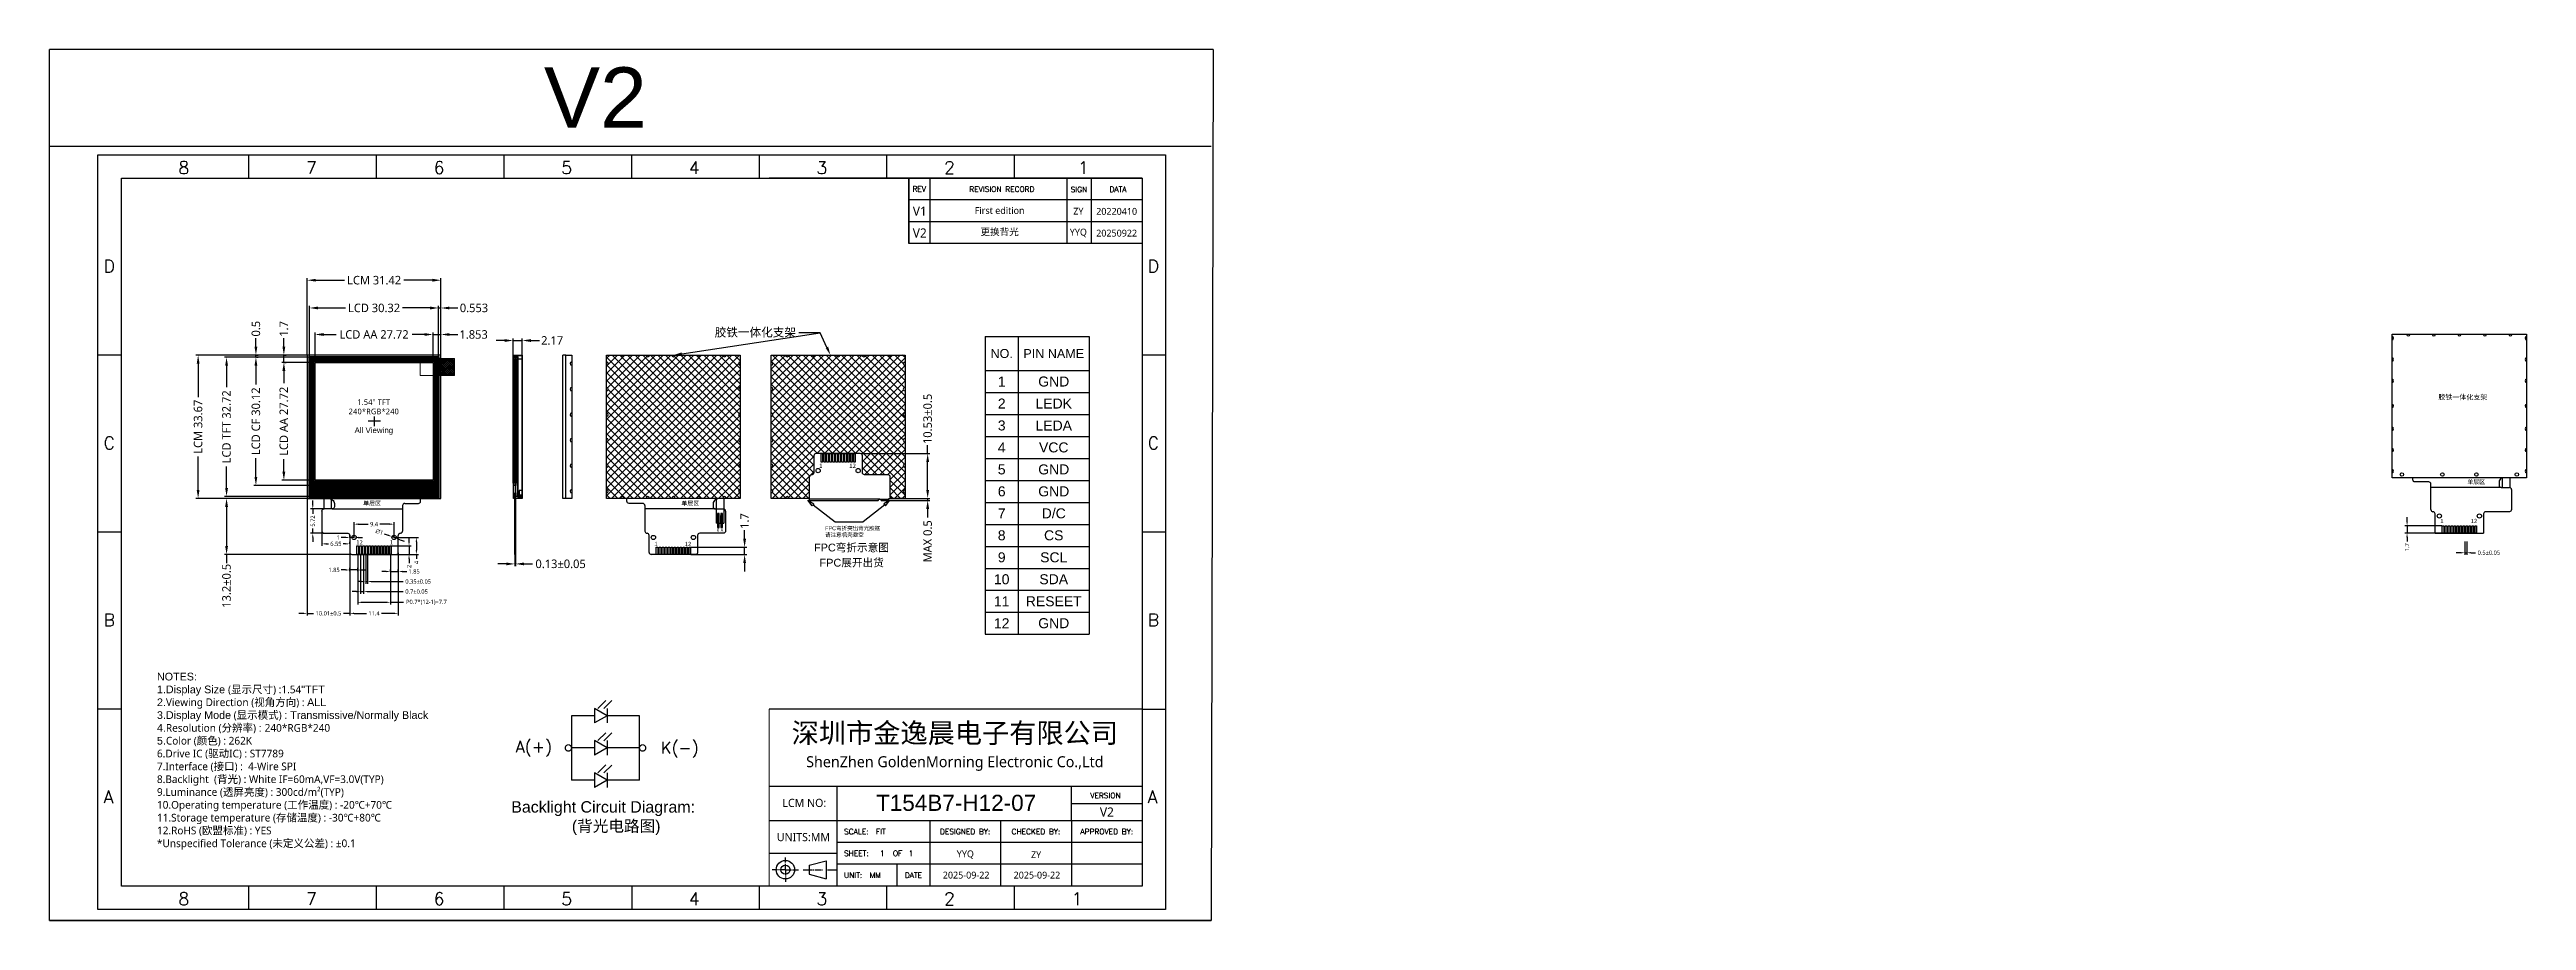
# Model space of a CAD drawing. Header units: millimetres. Extents: x 830 to 1412, y 1788 to 1993.
import ezdxf
from ezdxf import colors
from ezdxf.entities.mleader import LeaderData, LeaderLine
from ezdxf.enums import TextEntityAlignment as Align
from ezdxf.math import Vec2, Vec3

# ---------------------------------------------------------------- set-up
doc = ezdxf.new("R2010")
doc.units = ezdxf.units.MM
doc.linetypes.add('CENTER2', pattern=[28.575, 19.05, -3.175, 3.175, -3.175])
for name, color, linetype in [('1-标准图框', 40, 'Continuous'), ('2-BL', 3, 'Continuous'), ('2-BL-FPC', 2, 'Continuous'), ('3-LCD', 4, 'Continuous'), ('3-LCD-FPC', 40, 'Continuous'), ('5-PIN文字', 7, 'Continuous'), ('6-标注', 255, 'Continuous')]:
    doc.layers.add(name, color=color, linetype=linetype)
doc.styles.add('PIN文字1', font='', dxfattribs={"height": 4})
doc.styles.add('RD', font='ROMAND.shx')
doc.styles.add('ROMANC', font='romanc.shx', dxfattribs={"bigfont": 'gbcbig.shx'})
doc.styles.add('ROMANS', font='romans.shx', dxfattribs={"width": 0.8})
doc.styles.get("Standard").update_dxf_attribs({"font": 'arial.ttf'})
doc.styles.add('ZY样式1', font='')
doc.styles.add('宋体', font='')
doc.styles.get('PIN文字1').set_extended_font_data('Microsoft YaHei')
doc.styles.get('ZY样式1').set_extended_font_data('Microsoft YaHei')
doc.styles.get('宋体').set_extended_font_data('Microsoft YaHei')
doc.dimstyles.new('SH', dxfattribs={"dimscale": 1.4, "dimtxt": 2.5, "dimasz": 2.5, "dimexe": 1.25, "dimexo": 0.625, "dimtad": 0, "dimdec": 1, "dimzin": 0, "dimdsep": 46, "dimtxsty": 'RD', "dimcen": 2.5, "dimadec": 0, "dimazin": 0, "dimtfac": 0.6, "dimtdec": 4, "dimtmove": 0, "dimatfit": 3, "dimfxl": 1, "dimtolj": 1, "dimarcsym": 0})
doc.dimstyles.new('ZY-G1-0.05', dxfattribs={"dimtxt": 1, "dimasz": 1, "dimexe": 0.5, "dimexo": 0.1, "dimgap": 0.5, "dimtad": 0, "dimdsep": 46, "dimtxsty": '宋体', "dimcen": 2, "dimclrd": 7, "dimclre": 7, "dimclrt": 7, "dimadec": 0, "dimazin": 2, "dimtol": 1, "dimtp": 0.05, "dimtm": 0.05, "dimtfac": 1, "dimtmove": 0, "dimatfit": 3, "dimfxl": 1, "dimtolj": 1, "dimarcsym": 0})
doc.dimstyles.new('ZY-G1-0.1默认', dxfattribs={"dimtxt": 1, "dimasz": 1, "dimexe": 0.5, "dimexo": 0.1, "dimgap": 0.5, "dimtad": 0, "dimdsep": 46, "dimtxsty": '宋体', "dimcen": 2, "dimclrd": 7, "dimclre": 7, "dimclrt": 7, "dimadec": 0, "dimazin": 2, "dimtp": 0.1, "dimtm": 0.1, "dimtfac": 1, "dimtmove": 0, "dimatfit": 3, "dimfxl": 1, "dimtolj": 1, "dimarcsym": 0})
doc.dimstyles.new('ZY-G1-0.5', dxfattribs={"dimtxt": 1, "dimasz": 1, "dimexe": 0.5, "dimexo": 0.1, "dimgap": 0.5, "dimtad": 0, "dimdsep": 46, "dimtxsty": '宋体', "dimcen": 2, "dimclrd": 7, "dimclre": 7, "dimclrt": 7, "dimadec": 0, "dimazin": 2, "dimtol": 1, "dimtp": 0.5, "dimtm": 0.5, "dimtfac": 1, "dimtmove": 0, "dimatfit": 3, "dimfxl": 1, "dimtolj": 1, "dimarcsym": 0})
doc.dimstyles.new('ZY-G2-0.05', dxfattribs={"dimtxt": 2, "dimasz": 2, "dimexe": 0.5, "dimexo": 0.1, "dimgap": 0.5, "dimtad": 0, "dimdsep": 46, "dimtxsty": '宋体', "dimcen": 2, "dimclrd": 7, "dimclre": 7, "dimclrt": 7, "dimadec": 0, "dimazin": 2, "dimtol": 1, "dimtp": 0.05, "dimtm": 0.05, "dimtfac": 1, "dimtmove": 0, "dimatfit": 3, "dimfxl": 1, "dimtolj": 1, "dimarcsym": 0})
doc.dimstyles.new('ZY-G2-0.1默认', dxfattribs={"dimtxt": 2, "dimasz": 2, "dimexe": 0.5, "dimexo": 0.1, "dimgap": 0.5, "dimtad": 0, "dimdec": 3, "dimdsep": 46, "dimtxsty": '宋体', "dimcen": 2, "dimclrd": 7, "dimclre": 7, "dimclrt": 7, "dimadec": 0, "dimazin": 2, "dimtp": 0.1, "dimtm": 0.1, "dimtfac": 1, "dimtdec": 3, "dimtmove": 0, "dimatfit": 3, "dimfxl": 1, "dimtolj": 1, "dimarcsym": 0})
doc.dimstyles.new('ZY-G2-0.5', dxfattribs={"dimtxt": 2, "dimasz": 2, "dimexe": 0.5, "dimexo": 0.1, "dimgap": 0.1, "dimtad": 0, "dimdec": 3, "dimdsep": 46, "dimtxsty": '宋体', "dimcen": 2, "dimclrd": 7, "dimclre": 7, "dimclrt": 7, "dimadec": 0, "dimazin": 2, "dimtol": 1, "dimtp": 0.5, "dimtm": 0.5, "dimtfac": 1, "dimtdec": 3, "dimtmove": 0, "dimatfit": 3, "dimfxl": 1, "dimtolj": 1, "dimarcsym": 0})
pattern_1 = [(45, (-266.1681, -5.0516), (-0.8980256, 0.8980256), []), (135, (-266.1681, -5.0516), (-0.8980256, -0.8980256), [])]

msp = doc.modelspace()

# ---------------------------------------------------------------- texts
at = {"color": 0, "ltscale": 4, "style": 'RD'}
for s, p in [('A(+)', (939.0726, 1827.4827)), ('K(-)', (973.1885, 1827.253))]:
    msp.add_text(s, height=2.75769, dxfattribs=at).set_placement(p)
at = {"layer": '1-标准图框', "color": 7, "style": 'ROMANC'}
for s, p in [('8', (859.8179, 1963.5165)), ('7', (889.8009, 1963.5165)), ('6', (919.7839, 1963.5165)), ('5', (949.767, 1963.5165)), ('4', (979.75, 1963.5165)), ('3', (1009.7331, 1963.5165)), ('2', (1039.7161, 1963.5165)), ('1', (1071.1357, 1963.5165)), ('D', (842.2198, 1940.3849)), ('D', (1087.5741, 1940.3835)), ('C', (842.2198, 1898.7887)), ('C', (1087.5741, 1898.7873)), ('B', (842.2198, 1857.1925)), ('B', (1087.5741, 1857.1911)), ('A', (842.2198, 1815.5963)), ('A', (1087.5741, 1815.5963)), ('8', (859.8179, 1791.6419)), ('7', (889.8009, 1791.6419)), ('6', (919.7839, 1791.6419)), ('5', (949.767, 1791.6419)), ('4', (979.75, 1791.6419)), ('3', (1009.7331, 1791.6419)), ('2', (1039.7161, 1791.6419)), ('1', (1069.6992, 1791.6419))]:
    msp.add_text(s, height=2.9561, dxfattribs=at).set_placement(p)
at = {"layer": '1-标准图框', "color": 7, "lineweight": -3, "style": 'ROMANS'}
for s, height, p in [('REV', 1.27964, (1033.8867, 1959.9837)), ('REVISION RECORD', 1.279645, (1053.3095, 1959.9455)), ('SIGN', 1.27964, (1071.4108, 1959.864)), ('DATA', 1.27964, (1080.5901, 1959.9083)), ('OF', 1.27964, (1028.7902, 1803.8074)), ('DESIGNED BY:', 1.279645, (1044.6785, 1808.926)), ('CHECKED BY:', 1.279645, (1061.3139, 1808.926)), ('APPROVED BY:', 1.279645, (1077.9493, 1808.926)), ('DATE', 1.27964, (1032.5219, 1798.6888))]:
    msp.add_text(s, height=height, dxfattribs=at).set_placement(p, align=Align.MIDDLE_CENTER)
for s, height, p in [('VERSION', 1.27964, (1074.072, 1817.3996)), ('SCALE:  FIT', 1.279645, (1016.2115, 1808.926)), ('SHEET:', 1.27964, (1016.2115, 1803.8074)), ('UNIT:  MM', 1.27964, (1016.2115, 1798.6888))]:
    msp.add_text(s, height=height, dxfattribs=at).set_placement(p, align=Align.MIDDLE_LEFT)
at = {"layer": '1-标准图框', "color": 7}
for s, insert, char_height, width, attachment_point, style in [('V1', (1032.3698, 1955.8269), 2.15009, 9.177648, 1, 'PIN文字1'), ('V2', (1032.3698, 1950.7083), 2.15009, 9.177648, 1, 'PIN文字1'), ('{\\fArial|b0|i0|c0|p34;\\C0;NOTES:\\P1.Display\\fArial|b0|i0|c134|p34; \\fArial|b0|i0|c0|p34;Size \\fMicrosoft YaHei|b0|i0|c134|p34;(显示尺寸) :1.54\\fArial|b0|i0|c0|p34;"TFT\\P2.\\fMicrosoft YaHei|b0|i0|c134|p34;Viewing Direction (视角方向) : \\fArial|b0|i0|c0|p34;\\C7;ALL\\P3.Display Mode\\fMicrosoft YaHei|b0|i0|c134|p34;\\C0; (显示模式) \\fArial|b0|i0|c0|p34;\\C7;: Transmissive\\C0;/Normally\\fArial|b0|i0|c134|p34; \\fArial|b0|i0|c0|p34;Black\\C7;\\P4.\\fMicrosoft YaHei|b0|i0|c134|p34;\\C0;Resolution (分辨率) \\fArial|b0|i0|c0|p34;\\C7;: \\fMicrosoft YaHei|b0|i0|c134|p34;\\C0;240*RGB*240\\P\\fArial|b0|i0|c0|p34;\\C7;5.\\fMicrosoft YaHei|b0|i0|c134|p34;\\C0;Color (颜色) : 262K\\P6.Drive IC (驱动IC) : ST7789\\P7.Interface (接口) :  4-Wire SPI\\P\\fMicrosoft JhengHei|b0|i0|c134|p34;8.Backlight \\fMicrosoft YaHei|b0|i0|c134|p34; (背光) : White IF=60mA,VF=3.0V(TYP)\\P9.Luminance (透屏亮度) : 300cd/m²(TYP)\\P10.Operating temperature (工作温度) : -20℃+70℃\\P11.Storage temperature (存储温度) : -30℃+80℃\\P12.RoHS (欧盟标准) : YES\\P*Unspecified Tolerance (未定义公差) : %%P0.1}', (854.7668, 1846.2633), 1.8085233, 69.40801, 1, 'ZY样式1'), ('\\pt184.7;深圳市金逸晨电子有限公司\\P{\\H0.5508x;ShenZhen GoldenMorning Electronic Co.,Ltd}', (1042.2439, 1828.8183), 4.684032, 85.3163, 5, '宋体'), ('LCM NO:', (1001.7271, 1816.6236), 1.9139, 14.757479, 1, '宋体'), ('V2', (1076.3368, 1814.5924), 2.15009, 9.177648, 1, 'PIN文字1'), ('UNITS:MM', (1000.4203, 1808.5867), 1.9139, 14.757479, 1, '宋体')]:
    msp.add_mtext(s, dxfattribs=dict(at, insert=insert, char_height=char_height, width=width, attachment_point=attachment_point, style=style))
at = {"layer": '1-标准图框', "color": 4, "attachment_point": 5, "style": 'PIN文字1'}
for s, insert, char_height, width in [('{\\C7;First edition}', (1052.7745, 1954.9059), 1.612567, 15.396565), ('{\\C7;ZY}', (1071.2701, 1954.766), 1.61257, 2.796519), ('{\\C7;20220410}', (1080.2669, 1954.7128), 1.612567, 15.396565), ('{\\C7;更换背光}', (1052.7745, 1949.7873), 1.61257, 15.396565), ('{\\C7;YYQ}', (1071.2701, 1949.6474), 1.61257, 2.796519), ('{\\C7;20250922}', (1080.2669, 1949.5942), 1.612567, 15.396565), ('{\\C7;YYQ}', (1044.7164, 1803.4956), 1.61257, 15.396565), ('{\\C7;ZY}', (1061.3518, 1803.4956), 1.61257, 15.396565), ('{\\C7;2025-09-22}', (1044.904, 1798.6831), 1.612567, 15.396565), ('{\\C7;2025-09-22}', (1061.5393, 1798.6831), 1.612567, 15.396565)]:
    msp.add_mtext(s, dxfattribs=dict(at, insert=insert, char_height=char_height, width=width))
at = {"layer": '1-标准图框', "color": 4, "insert": (1042.5447, 1815.6604), "char_height": 4.695039, "width": 83.298363, "attachment_point": 5, "line_spacing_factor": 0.7, "style": 'PIN文字1'}
msp.add_mtext('{\\fArial|b0|i0|c0|p34;\\H0.80664x;\\C7;T154B7-H12-07}', dxfattribs=at)
at = {"layer": '1-标准图框', "color": 7, "lineweight": -3, "style": 'ROMANS'}
for p in [(1025.2302, 1803.8074), (1031.9655, 1803.8074)]:
    msp.add_attdef('1', text='1', height=1.2796, dxfattribs=at).set_placement(p, align=Align.MIDDLE)
at = {"layer": '2-BL', "insert": (1396.5943, 1910.9789), "char_height": 1.174063, "width": 13.788021, "attachment_point": 5}
msp.add_mtext('{\\fSimSun|b0|i0|c134|p2;胶铁一体化支架}', dxfattribs=at)
at = {"layer": '2-BL-FPC', "ltscale": 2, "style": '宋体'}
for s, p in [('K', (986.2649, 1879.4284)), ('A', (987.212, 1879.3949)), ('A', (987.212, 1879.3949))]:
    msp.add_text(s, height=0.75, dxfattribs=at).set_placement(p)
at = {"layer": '3-LCD', "insert": (905.7291, 1906.3873), "char_height": 1.3248759, "width": 28.92105, "attachment_point": 5}
msp.add_mtext('{\\f@Microsoft YaHei|b0|i0|c134|p34;\\T1.05;\\C7;1.54" \\f@Microsoft YaHei|b0|i0|c0|p34;TFT\\P\\f@Microsoft YaHei|b0|i0|c134|p34;240\\f@Microsoft YaHei|b0|i0|c0|p34;*RGB*\\f@Microsoft YaHei|b0|i0|c134|p34;240\\P\\P\\fArial|b0|i0|c0|p34;\\T1;All Viewing}', dxfattribs=at)
at = {"layer": '3-LCD', "color": 4, "attachment_point": 1}
for s, insert, char_height, width in [('AG', (890.9941, 1889.914), 1, 1.612862), ('138', (895.9319, 1889.0528), 0.2, 0.703744), ('1', (915.3364, 1888.9674), 0.2, 0.703744)]:
    msp.add_mtext(s, dxfattribs=dict(at, insert=insert, char_height=char_height, width=width))
at = {"layer": '3-LCD-FPC', "char_height": 1, "style": 'PIN文字1'}
for s, width, insert, attachment_point in [('{\\Ftxt|c0;1}', 1.18723, (1011.1433, 1894.4289), 9), ('{\\Ftxt|c0;1\\Ftxt|c134;2}', 1.18723, (1019.0215, 1894.4289), 9), ('\\pi3.49124;单层区', 10.855952, (899.7169, 1886.5915), 1), ('单层区', 10.855952, (982.1845, 1886.5915), 3), ('{\\Ftxt|c0;1\\Ftxt|c134;2}', 1.18723, (901.5925, 1877.4201), 1), ('{\\Ftxt|c0;1}', 1.18723, (909.4708, 1877.4201), 1), ('{\\Ftxt|c0;1}', 1.18723, (972.4306, 1877.0677), 3), ('{\\Ftxt|c0;1\\Ftxt|c134;2}', 1.18723, (980.3088, 1877.0677), 3)]:
    msp.add_mtext_dynamic_manual_height_columns(s, width=width, gutter_width=20, heights=[0], dxfattribs=dict(at, insert=insert, attachment_point=attachment_point))
at = {"layer": '3-LCD-FPC', "color": 41, "char_height": 1, "attachment_point": 3, "style": 'PIN文字1'}
for s, width, insert in [('单层区', 10.855952, (1401.8352, 1891.6431)), ('{\\Ftxt|c0;1}', 1.18723, (1392.0814, 1882.4717)), ('{\\Ftxt|c0;1\\Ftxt|c134;2}', 1.18723, (1399.9596, 1882.4717))]:
    msp.add_mtext_dynamic_manual_height_columns(s, width=width, gutter_width=20, heights=[0], dxfattribs=dict(at, insert=insert))
at = {"layer": '5-PIN文字', "insert": (945.6891, 1988.5721), "char_height": 14.16299, "attachment_point": 1}
msp.add_mtext_dynamic_manual_height_columns('V2', width=35.603589, gutter_width=70.815, heights=[0], dxfattribs=at)
at = {"layer": '6-标注', "attachment_point": 1}
for s, width, gutter_width, insert, char_height in [('FPC{\\fSimSun|b0|i0|c134|p54;弯折突出背光胶框}\\P{\\fSimSun|b0|i0|c134|p54;请注意机壳避空}', 16.185842, 4.6337, (1011.7549, 1880.693), 0.926746), ('FPC{\\fSimSun|b0|i0|c134|p54;弯折示意图}', 23.18334, 9.1528, (1009.1517, 1876.6097), 1.830555), ('FPC{\\fSimSun|b0|i0|c134|p54;展开出货}', 23.18334, 9.1528, (1010.4595, 1873.0506), 1.830555)]:
    msp.add_mtext_dynamic_manual_height_columns(s, width=width, gutter_width=gutter_width, heights=[0], dxfattribs=dict(at, insert=insert, char_height=char_height))
at = {"layer": '6-标注', "color": 0, "insert": (905.663, 1816.076), "char_height": 2.688482, "attachment_point": 1}
msp.add_mtext_dynamic_manual_height_columns('                               Backlight Circuit Diagram:\\P\\pi45.54831; ({\\fSimSun|b0|i0|c134|p2;背光电路图})', width=113.730732, gutter_width=13.4424, heights=[0], dxfattribs=at)

# ---------------------------------------------------------------- blocks, each defined once
blk = doc.blocks.new('*T244')
at = {"layer": '5-PIN文字', "color": 0, "linetype": 'ByBlock', "lineweight": -2, "transparency": 16777216}
for p, q in [((0, 0), (24.46, 0)), ((0, 0), (0, -69.99)), ((7.74, 0), (7.74, -69.99)), ((24.46, 0), (24.46, -69.99)), ((0, -8.01), (24.46, -8.01)), ((0, -13.18), (24.46, -13.18)), ((0, -18.34), (24.46, -18.34)), ((0, -23.51), (24.46, -23.51)), ((0, -28.67), (24.46, -28.67)), ((0, -33.84), (24.46, -33.84)), ((0, -39), (24.46, -39)), ((0, -44.17), (24.46, -44.17)), ((0, -49.33), (24.46, -49.33)), ((0, -54.5), (24.46, -54.5)), ((0, -59.66), (24.46, -59.66)), ((0, -64.83), (24.46, -64.83)), ((0, -69.99), (24.46, -69.99))]:
    blk.add_line(p, q, dxfattribs=at)
at = {"layer": '5-PIN文字', "color": 0, "transparency": 16777216, "attachment_point": 5}
for s, insert, char_height, width in [('NO.', (3.87, -4.01), 2.115, 6.0735), ('PIN NAME', (16.1, -4.01), 2.115, 15.0548), ('1', (3.87, -10.6), 2.35, 6.0735), ('GND', (16.1, -10.6), 2.35, 15.0548), ('2', (3.87, -15.76), 2.35, 6.0735), ('LEDK', (16.1, -15.76), 2.35, 15.0548), ('3', (3.87, -20.93), 2.35, 6.0735), ('LEDA', (16.1, -20.93), 2.35, 15.0548), ('4', (3.87, -26.09), 2.35, 6.0735), ('VCC', (16.1, -26.09), 2.35, 15.0548), ('5', (3.87, -31.26), 2.35, 6.0735), ('GND', (16.1, -31.26), 2.35, 15.0548), ('6', (3.87, -36.42), 2.35, 6.0735), ('7', (3.87, -41.59), 2.35, 6.0735), ('GND', (16.1, -36.42), 2.35, 15.0548), ('D/C', (16.1, -41.59), 2.35, 15.0548), ('8', (3.87, -46.75), 2.35, 6.0735), ('CS', (16.1, -46.75), 2.35, 15.0548), ('9', (3.87, -51.92), 2.35, 6.0735), ('SCL', (16.1, -51.92), 2.35, 15.0548), ('10', (3.87, -57.08), 2.35, 6.0735), ('SDA', (16.1, -57.08), 2.35, 15.0548), ('11', (3.87, -62.25), 2.35, 6.0735), ('RESEET', (16.1, -62.25), 2.35, 15.0548), ('12', (3.87, -67.41), 2.35, 6.0735), ('GND', (16.1, -67.41), 2.35, 15.0548)]:
    blk.add_mtext(s, dxfattribs=dict(at, insert=insert, char_height=char_height, width=width))
blk = doc.blocks.new('*D335')
at = {"layer": '6-标注', "color": 7, "lineweight": -2, "transparency": 16777216}
for p, q in [((890.62, 1920.51), (890.62, 1932.51)), ((920.94, 1920.53), (920.94, 1932.51)), ((892.62, 1932.01), (899.1, 1932.01)), ((918.94, 1932.01), (912.46, 1932.01))]:
    blk.add_line(p, q, dxfattribs=at)
at = {"layer": '6-标注', "color": 7, "transparency": 16777216}
for points in [[(892.62, 1932.34), (892.62, 1931.67), (890.62, 1932.01)], [(918.94, 1932.34), (918.94, 1931.67), (920.94, 1932.01)]]:
    blk.add_solid(points, dxfattribs=at)
at = {"layer": 'Defpoints', "color": 0, "transparency": 16777216}
for p in [(920.94, 1932.01), (890.62, 1920.41), (920.94, 1920.43)]:
    blk.add_point(p, dxfattribs=at)
at = {"layer": '6-标注', "color": 7, "transparency": 16777216, "insert": (905.78, 1932.01), "char_height": 2, "attachment_point": 5, "style": '宋体'}
blk.add_mtext('\\A1;LCD 30.32', dxfattribs=at)
blk = doc.blocks.new('*D336')
at = {"layer": '6-标注', "color": 7, "lineweight": -2, "transparency": 16777216}
for p, q in [((891.92, 1919.33), (891.92, 1926.27)), ((893.92, 1925.77), (896.85, 1925.77)), ((917.64, 1925.77), (914.72, 1925.77)), ((919.64, 1919.33), (919.64, 1926.27))]:
    blk.add_line(p, q, dxfattribs=at)
at = {"layer": '6-标注', "color": 7, "transparency": 16777216}
for points in [[(893.92, 1926.11), (893.92, 1925.44), (891.92, 1925.77)], [(917.64, 1926.11), (917.64, 1925.44), (919.64, 1925.77)]]:
    blk.add_solid(points, dxfattribs=at)
at = {"layer": 'Defpoints', "color": 0, "transparency": 16777216}
for p in [(919.64, 1925.77), (891.92, 1919.23), (919.64, 1919.23)]:
    blk.add_point(p, dxfattribs=at)
at = {"layer": '6-标注', "color": 7, "transparency": 16777216, "insert": (905.78, 1925.77), "char_height": 2, "attachment_point": 5, "style": '宋体'}
blk.add_mtext('\\A1;LCD AA 27.72', dxfattribs=at)
blk = doc.blocks.new('*D338')
at = {"layer": '6-标注', "color": 7, "lineweight": -2, "transparency": 16777216}
for p, q in [((890.52, 1920.43), (870.62, 1920.43)), ((871.12, 1918.43), (871.12, 1913.36)), ((871.12, 1889.71), (871.12, 1894.78)), ((890.52, 1887.71), (870.62, 1887.71))]:
    blk.add_line(p, q, dxfattribs=at)
at = {"layer": '6-标注', "color": 7, "transparency": 16777216}
for points in [[(870.79, 1918.43), (871.46, 1918.43), (871.12, 1920.43)], [(870.79, 1889.71), (871.46, 1889.71), (871.12, 1887.71)]]:
    blk.add_solid(points, dxfattribs=at)
at = {"layer": 'Defpoints', "color": 0, "transparency": 16777216}
for p in [(890.62, 1920.43), (871.12, 1887.71), (890.62, 1887.71)]:
    blk.add_point(p, dxfattribs=at)
at = {"layer": '6-标注', "color": 7, "transparency": 16777216, "insert": (871.12, 1904.07), "char_height": 2, "attachment_point": 5, "rotation": 90, "style": '宋体'}
blk.add_mtext('\\A1;LCD TFT 32.72', dxfattribs=at)
blk = doc.blocks.new('*D339')
at = {"layer": '6-标注', "color": 7, "lineweight": -2, "transparency": 16777216}
for p, q in [((890.52, 1920.43), (877.52, 1920.43)), ((878.02, 1918.43), (878.02, 1914.03)), ((878.02, 1892.31), (878.02, 1896.71)), ((890.52, 1890.31), (877.52, 1890.31))]:
    blk.add_line(p, q, dxfattribs=at)
at = {"layer": '6-标注', "color": 7, "transparency": 16777216}
for points in [[(877.68, 1918.43), (878.35, 1918.43), (878.02, 1920.43)], [(877.68, 1892.31), (878.35, 1892.31), (878.02, 1890.31)]]:
    blk.add_solid(points, dxfattribs=at)
at = {"layer": 'Defpoints', "color": 0, "transparency": 16777216}
for p in [(890.62, 1920.43), (878.02, 1890.31), (890.62, 1890.31)]:
    blk.add_point(p, dxfattribs=at)
at = {"layer": '6-标注', "color": 7, "transparency": 16777216, "insert": (878.02, 1905.37), "char_height": 2, "attachment_point": 5, "rotation": 90, "style": '宋体'}
blk.add_mtext('\\A1;LCD CF 30.12', dxfattribs=at)
blk = doc.blocks.new('*D340')
at = {"layer": '6-标注', "color": 7, "lineweight": -2, "transparency": 16777216}
for p, q in [((891.82, 1919.23), (884.09, 1919.23)), ((884.59, 1917.23), (884.59, 1914.3)), ((884.59, 1893.51), (884.59, 1896.44)), ((891.82, 1891.51), (884.09, 1891.51))]:
    blk.add_line(p, q, dxfattribs=at)
at = {"layer": '6-标注', "color": 7, "transparency": 16777216}
for points in [[(884.25, 1917.23), (884.92, 1917.23), (884.59, 1919.23)], [(884.25, 1893.51), (884.92, 1893.51), (884.59, 1891.51)]]:
    blk.add_solid(points, dxfattribs=at)
at = {"layer": 'Defpoints', "color": 0, "transparency": 16777216}
for p in [(891.92, 1919.23), (884.59, 1891.51), (891.92, 1891.51)]:
    blk.add_point(p, dxfattribs=at)
at = {"layer": '6-标注', "color": 7, "transparency": 16777216, "insert": (884.59, 1905.37), "char_height": 2, "attachment_point": 5, "rotation": 90, "style": '宋体'}
blk.add_mtext('\\A1;LCD AA 27.72', dxfattribs=at)
blk = doc.blocks.new('*D320')
at = {"layer": '6-标注', "color": 7, "lineweight": -2, "transparency": 16777216}
for p, q in [((1396.02, 1874.47), (1395.02, 1874.47)), ((1397.02, 1877.11), (1397.02, 1873.97)), ((1397.02, 1874.47), (1397.52, 1874.47)), ((1397.52, 1877.11), (1397.52, 1873.97)), ((1398.52, 1874.47), (1399.52, 1874.47))]:
    blk.add_line(p, q, dxfattribs=at)
at = {"layer": '6-标注', "color": 7, "transparency": 16777216}
for points in [[(1396.02, 1874.64), (1396.02, 1874.3), (1397.02, 1874.47)], [(1398.52, 1874.64), (1398.52, 1874.3), (1397.52, 1874.47)]]:
    blk.add_solid(points, dxfattribs=at)
at = {"layer": 'Defpoints', "color": 0, "transparency": 16777216}
for p in [(1397.02, 1877.21), (1397.52, 1877.21), (1397.52, 1874.47)]:
    blk.add_point(p, dxfattribs=at)
at = {"layer": '6-标注', "color": 7, "transparency": 16777216, "insert": (1402.69, 1874.47), "char_height": 1, "attachment_point": 5, "style": '宋体'}
blk.add_mtext('\\A1;0.5±0.05', dxfattribs=at)
blk = doc.blocks.new('*D323')
at = {"layer": '6-标注', "color": 7, "lineweight": -2, "transparency": 16777216}
for p, q in [((900.08, 1874.46), (900.08, 1859.72)), ((911.48, 1874.46), (911.48, 1859.72)), ((901.08, 1860.22), (904.04, 1860.22)), ((910.48, 1860.22), (907.52, 1860.22))]:
    blk.add_line(p, q, dxfattribs=at)
at = {"layer": '6-标注', "color": 7, "transparency": 16777216}
for points in [[(901.08, 1860.39), (901.08, 1860.06), (900.08, 1860.22)], [(910.48, 1860.39), (910.48, 1860.06), (911.48, 1860.22)]]:
    blk.add_solid(points, dxfattribs=at)
at = {"layer": 'Defpoints', "color": 0, "transparency": 16777216}
for p in [(900.08, 1874.56), (911.48, 1874.56), (900.08, 1860.22)]:
    blk.add_point(p, dxfattribs=at)
at = {"layer": '6-标注', "color": 7, "transparency": 16777216, "insert": (905.78, 1860.22), "char_height": 1, "attachment_point": 5, "style": '宋体'}
blk.add_mtext('\\A1;11.4', dxfattribs=at)
blk = doc.blocks.new('*D324')
at = {"layer": '6-标注', "color": 7, "lineweight": -2, "transparency": 16777216}
for p, q in [((901.93, 1873.96), (901.93, 1862.32)), ((909.63, 1873.96), (909.63, 1862.32)), ((902.93, 1862.82), (908.63, 1862.82)), ((909.63, 1862.82), (912.73, 1862.82))]:
    blk.add_line(p, q, dxfattribs=at)
at = {"layer": '6-标注', "color": 7, "transparency": 16777216}
for points in [[(902.93, 1862.99), (902.93, 1862.65), (901.93, 1862.82)], [(908.63, 1862.99), (908.63, 1862.65), (909.63, 1862.82)]]:
    blk.add_solid(points, dxfattribs=at)
at = {"layer": 'Defpoints', "color": 0, "transparency": 16777216}
for p in [(901.93, 1874.06), (909.63, 1874.06), (909.63, 1862.82)]:
    blk.add_point(p, dxfattribs=at)
at = {"layer": '6-标注', "color": 7, "transparency": 16777216, "insert": (918.09, 1862.82), "char_height": 1, "attachment_point": 5, "style": '宋体'}
blk.add_mtext('\\A1;P0.7*(12-1)=7.7', dxfattribs=at)
blk = doc.blocks.new('*D325')
at = {"layer": '6-标注', "color": 7, "lineweight": -2, "transparency": 16777216}
for p, q in [((902.63, 1873.96), (902.63, 1864.84)), ((903.33, 1873.96), (903.33, 1864.84)), ((901.63, 1865.34), (900.63, 1865.34)), ((902.63, 1865.34), (903.33, 1865.34)), ((904.33, 1865.34), (912.6, 1865.34))]:
    blk.add_line(p, q, dxfattribs=at)
at = {"layer": '6-标注', "color": 7, "transparency": 16777216}
for points in [[(901.63, 1865.5), (901.63, 1865.17), (902.63, 1865.34)], [(904.33, 1865.5), (904.33, 1865.17), (903.33, 1865.34)]]:
    blk.add_solid(points, dxfattribs=at)
at = {"layer": 'Defpoints', "color": 0, "transparency": 16777216}
for p in [(902.63, 1874.06), (903.33, 1874.06), (903.33, 1865.34)]:
    blk.add_point(p, dxfattribs=at)
at = {"layer": '6-标注', "color": 7, "transparency": 16777216, "insert": (915.77, 1865.34), "char_height": 1, "attachment_point": 5, "style": '宋体'}
blk.add_mtext('\\A1;0.7±0.05', dxfattribs=at)
blk = doc.blocks.new('*D326')
at = {"layer": '6-标注', "color": 7, "lineweight": -2, "transparency": 16777216}
for p, q in [((903.86, 1873.96), (903.86, 1867.2)), ((904.21, 1873.96), (904.21, 1867.2)), ((902.86, 1867.7), (901.86, 1867.7)), ((903.86, 1867.7), (904.21, 1867.7)), ((905.21, 1867.7), (912.59, 1867.7))]:
    blk.add_line(p, q, dxfattribs=at)
at = {"layer": '6-标注', "color": 7, "transparency": 16777216}
for points in [[(902.86, 1867.87), (902.86, 1867.53), (903.86, 1867.7)], [(905.21, 1867.87), (905.21, 1867.53), (904.21, 1867.7)]]:
    blk.add_solid(points, dxfattribs=at)
at = {"layer": 'Defpoints', "color": 0, "transparency": 16777216}
for p in [(903.86, 1874.06), (904.21, 1874.06), (904.21, 1867.7)]:
    blk.add_point(p, dxfattribs=at)
at = {"layer": '6-标注', "color": 7, "transparency": 16777216, "insert": (916.15, 1867.7), "char_height": 1, "attachment_point": 5, "style": '宋体'}
blk.add_mtext('\\A1;0.35±0.05', dxfattribs=at)
blk = doc.blocks.new('*D317')
at = {"layer": '6-标注', "color": 7, "lineweight": -2, "transparency": 16777216}
for p, q in [((908.63, 1870.06), (907.63, 1870.06)), ((909.63, 1870.06), (909.63, 1870.56)), ((909.63, 1870.06), (911.48, 1870.06)), ((911.48, 1870.06), (911.48, 1870.56)), ((912.48, 1870.06), (913.48, 1870.06))]:
    blk.add_line(p, q, dxfattribs=at)
at = {"layer": '6-标注', "color": 7, "transparency": 16777216}
for points in [[(908.63, 1870.23), (908.63, 1869.89), (909.63, 1870.06)], [(912.48, 1870.23), (912.48, 1869.89), (911.48, 1870.06)]]:
    blk.add_solid(points, dxfattribs=at)
at = {"layer": 'Defpoints', "color": 0, "transparency": 16777216}
for p in [(909.63, 1869.96), (911.48, 1870.06), (911.48, 1869.96)]:
    blk.add_point(p, dxfattribs=at)
at = {"layer": '6-标注', "color": 7, "transparency": 16777216, "insert": (915.19, 1870.06), "char_height": 1, "attachment_point": 5, "style": '宋体'}
blk.add_mtext('\\A1;1.85', dxfattribs=at)
blk = doc.blocks.new('*D318')
at = {"layer": '6-标注', "color": 7, "lineweight": -2, "transparency": 16777216}
for p, q in [((899.08, 1870.42), (898.08, 1870.42)), ((900.08, 1870.16), (900.08, 1870.92)), ((901.93, 1870.42), (900.08, 1870.42)), ((901.93, 1870.16), (901.93, 1870.92)), ((902.93, 1870.42), (903.93, 1870.42))]:
    blk.add_line(p, q, dxfattribs=at)
at = {"layer": '6-标注', "color": 7, "transparency": 16777216}
for points in [[(899.08, 1870.59), (899.08, 1870.25), (900.08, 1870.42)], [(902.93, 1870.59), (902.93, 1870.25), (901.93, 1870.42)]]:
    blk.add_solid(points, dxfattribs=at)
at = {"layer": 'Defpoints', "color": 0, "transparency": 16777216}
for p in [(900.08, 1870.06), (901.93, 1870.42), (901.93, 1870.06)]:
    blk.add_point(p, dxfattribs=at)
at = {"layer": '6-标注', "color": 7, "transparency": 16777216, "insert": (896.38, 1870.42), "char_height": 1, "attachment_point": 5, "style": '宋体'}
blk.add_mtext('\\A1;1.85', dxfattribs=at)
blk = doc.blocks.new('*D327')
at = {"layer": '6-标注', "color": 7, "lineweight": -2, "transparency": 16777216}
for p, q in [((901.08, 1878.16), (901.08, 1881.69)), ((902.08, 1881.19), (904.39, 1881.19)), ((909.48, 1881.19), (907.17, 1881.19)), ((910.48, 1878.16), (910.48, 1881.69))]:
    blk.add_line(p, q, dxfattribs=at)
at = {"layer": '6-标注', "color": 7, "transparency": 16777216}
for points in [[(902.08, 1881.36), (902.08, 1881.02), (901.08, 1881.19)], [(909.48, 1881.36), (909.48, 1881.02), (910.48, 1881.19)]]:
    blk.add_solid(points, dxfattribs=at)
at = {"layer": 'Defpoints', "color": 0, "transparency": 16777216}
for p in [(910.48, 1881.19), (901.08, 1878.06), (910.48, 1878.06)]:
    blk.add_point(p, dxfattribs=at)
at = {"layer": '6-标注', "color": 7, "transparency": 16777216, "insert": (905.78, 1881.19), "char_height": 1, "attachment_point": 5, "style": '宋体'}
blk.add_mtext('\\A1;9.4', dxfattribs=at)
blk = doc.blocks.new('*D328')
at = {"layer": '6-标注', "color": 7, "lineweight": -2, "transparency": 16777216}
for p, q in [((910.58, 1878.06), (916.22, 1878.06)), ((915.72, 1877.06), (915.72, 1875.06)), ((911.08, 1874.06), (916.22, 1874.06)), ((915.72, 1874.06), (915.72, 1873.06))]:
    blk.add_line(p, q, dxfattribs=at)
at = {"layer": '6-标注', "color": 7, "transparency": 16777216}
for points in [[(915.55, 1877.06), (915.88, 1877.06), (915.72, 1878.06)], [(915.55, 1875.06), (915.88, 1875.06), (915.72, 1874.06)]]:
    blk.add_solid(points, dxfattribs=at)
at = {"layer": 'Defpoints', "color": 0, "transparency": 16777216}
for p in [(910.48, 1878.06), (910.98, 1874.06), (915.72, 1874.06)]:
    blk.add_point(p, dxfattribs=at)
at = {"layer": '6-标注', "color": 7, "transparency": 16777216, "insert": (915.72, 1872.19), "char_height": 1, "attachment_point": 5, "rotation": 90, "style": '宋体'}
blk.add_mtext('\\A1;4', dxfattribs=at)
blk = doc.blocks.new('*D329')
at = {"layer": '6-标注', "color": 7, "lineweight": -2, "transparency": 16777216}
for p, q in [((899.08, 1878.06), (898.08, 1878.06)), ((900.08, 1878.16), (900.08, 1878.56)), ((901.08, 1878.06), (900.08, 1878.06)), ((901.08, 1878.16), (901.08, 1878.56)), ((902.08, 1878.06), (903.08, 1878.06))]:
    blk.add_line(p, q, dxfattribs=at)
at = {"layer": '6-标注', "color": 7, "transparency": 16777216}
for points in [[(899.08, 1878.23), (899.08, 1877.89), (900.08, 1878.06)], [(902.08, 1878.23), (902.08, 1877.89), (901.08, 1878.06)]]:
    blk.add_solid(points, dxfattribs=at)
at = {"layer": 'Defpoints', "color": 0, "transparency": 16777216}
for p in [(900.08, 1878.06), (900.08, 1878.06), (901.08, 1878.06)]:
    blk.add_point(p, dxfattribs=at)
at = {"layer": '6-标注', "color": 7, "transparency": 16777216, "insert": (897.4, 1878.06), "char_height": 1, "attachment_point": 5, "style": '宋体'}
blk.add_mtext('\\A1;1', dxfattribs=at)
blk = doc.blocks.new('*D330')
at = {"layer": '6-标注', "color": 7, "lineweight": -2, "transparency": 16777216}
for p, q in [((908.15, 1878.95), (909.08, 1878.59)), ((910.95, 1877.88), (910.02, 1878.24)), ((911.88, 1877.52), (912.82, 1877.17))]:
    blk.add_line(p, q, dxfattribs=at)
at = {"layer": '6-标注', "color": 7, "transparency": 16777216}
for points in [[(909.14, 1878.75), (909.02, 1878.44), (910.02, 1878.24)], [(911.94, 1877.68), (911.83, 1877.37), (910.95, 1877.88)]]:
    blk.add_solid(points, dxfattribs=at)
at = {"layer": 'Defpoints', "color": 0, "transparency": 16777216}
for p in [(910.02, 1878.24), (910.95, 1877.88)]:
    blk.add_point(p, dxfattribs=at)
at = {"layer": '6-标注', "color": 7, "transparency": 16777216, "insert": (907.03, 1879.38), "char_height": 1, "attachment_point": 5, "rotation": 339.12484, "style": '宋体'}
blk.add_mtext('\\A1;∅1', dxfattribs=at)
blk = doc.blocks.new('*D331')
at = {"layer": '6-标注', "color": 7, "lineweight": -2, "transparency": 16777216}
for p, q in [((893.53, 1879.46), (893.53, 1876.06)), ((894.53, 1876.56), (895.07, 1876.56)), ((899.08, 1876.56), (898.55, 1876.56)), ((900.08, 1876.66), (900.08, 1877.06))]:
    blk.add_line(p, q, dxfattribs=at)
at = {"layer": '6-标注', "color": 7, "transparency": 16777216}
for points in [[(894.53, 1876.73), (894.53, 1876.39), (893.53, 1876.56)], [(899.08, 1876.73), (899.08, 1876.39), (900.08, 1876.56)]]:
    blk.add_solid(points, dxfattribs=at)
at = {"layer": 'Defpoints', "color": 0, "transparency": 16777216}
for p in [(893.53, 1879.56), (900.08, 1876.56), (900.08, 1876.56)]:
    blk.add_point(p, dxfattribs=at)
at = {"layer": '6-标注', "color": 7, "transparency": 16777216, "insert": (896.81, 1876.56), "char_height": 1, "attachment_point": 5, "style": '宋体'}
blk.add_mtext('\\A1;6.55', dxfattribs=at)
blk = doc.blocks.new('*D332')
at = {"layer": '6-标注', "color": 7, "lineweight": -2, "transparency": 16777216}
for p, q in [((891.38, 1885.78), (891.38, 1886.78)), ((893.93, 1884.78), (890.88, 1884.78)), ((891.38, 1884.78), (891.38, 1883.65)), ((891.38, 1879.06), (891.38, 1880.19)), ((893.93, 1879.06), (890.88, 1879.06)), ((891.38, 1878.06), (891.38, 1877.06))]:
    blk.add_line(p, q, dxfattribs=at)
at = {"layer": '6-标注', "color": 7, "transparency": 16777216}
for points in [[(891.21, 1885.78), (891.55, 1885.78), (891.38, 1884.78)], [(891.21, 1878.06), (891.55, 1878.06), (891.38, 1879.06)]]:
    blk.add_solid(points, dxfattribs=at)
at = {"layer": 'Defpoints', "color": 0, "transparency": 16777216}
for p in [(894.03, 1884.78), (891.38, 1879.06), (894.03, 1879.06)]:
    blk.add_point(p, dxfattribs=at)
at = {"layer": '6-标注', "color": 7, "transparency": 16777216, "insert": (891.38, 1881.92), "char_height": 1, "attachment_point": 5, "rotation": 90, "style": '宋体'}
blk.add_mtext('\\A1;5.72', dxfattribs=at)
blk = doc.blocks.new('*D319')
at = {"layer": '6-标注', "color": 7, "lineweight": -2, "transparency": 16777216}
for p, q in [((936.87, 1871.85), (934.87, 1871.85)), ((938.87, 1873.96), (938.87, 1871.35)), ((938.87, 1871.85), (939, 1871.85)), ((939, 1873.96), (939, 1871.35)), ((941, 1871.85), (943, 1871.85))]:
    blk.add_line(p, q, dxfattribs=at)
at = {"layer": '6-标注', "color": 7, "transparency": 16777216}
for points in [[(936.87, 1872.18), (936.87, 1871.52), (938.87, 1871.85)], [(941, 1872.18), (941, 1871.52), (939, 1871.85)]]:
    blk.add_solid(points, dxfattribs=at)
at = {"layer": 'Defpoints', "color": 0, "transparency": 16777216}
for p in [(938.87, 1874.06), (939, 1874.06), (939, 1871.85)]:
    blk.add_point(p, dxfattribs=at)
at = {"layer": '6-标注', "color": 7, "transparency": 16777216, "insert": (949.61, 1871.85), "char_height": 2, "attachment_point": 5, "style": '宋体'}
blk.add_mtext('\\A1;0.13±0.05', dxfattribs=at)
blk = doc.blocks.new('*D344')
at = {"layer": '6-标注', "color": 7, "lineweight": -2, "transparency": 16777216}
for p, q in [((909.91, 1876.06), (914.5, 1876.06)), ((914, 1877.06), (914, 1878.06)), ((914, 1876.06), (914, 1874.06)), ((909.91, 1874.06), (914.5, 1874.06)), ((914, 1873.06), (914, 1872.06))]:
    blk.add_line(p, q, dxfattribs=at)
at = {"layer": '6-标注', "color": 7, "transparency": 16777216}
for points in [[(913.83, 1877.06), (914.16, 1877.06), (914, 1876.06)], [(913.83, 1873.06), (914.16, 1873.06), (914, 1874.06)]]:
    blk.add_solid(points, dxfattribs=at)
at = {"layer": 'Defpoints', "color": 0, "transparency": 16777216}
for p in [(909.81, 1876.06), (909.81, 1874.06), (914, 1874.06)]:
    blk.add_point(p, dxfattribs=at)
at = {"layer": '6-标注', "color": 7, "transparency": 16777216, "insert": (914, 1871.25), "char_height": 1, "attachment_point": 5, "rotation": 90, "style": '宋体'}
blk.add_mtext('\\A1;2', dxfattribs=at)
blk = doc.blocks.new('*U315')
at = {"color": 41}
blk.add_lwpolyline([(0.175, -0.85), (-0.175, -0.85), (-0.175, 0.85), (0.175, 0.85)], close=True, dxfattribs=at)
blk = doc.blocks.new('*U316')
at = {"layer": '3-LCD-FPC', "color": 0, "linetype": 'ByBlock', "lineweight": -2, "transparency": 16777216}
for p in [(0, 0), (0.7, 0), (1.4, 0), (2.1, 0), (2.8, 0), (3.5, 0), (4.2, 0), (4.9, 0), (5.6, 0), (6.3, 0), (7, 0), (7.7, 0)]:
    blk.add_blockref('*U315', p, dxfattribs=at)
blk = doc.blocks.new('*D345')
at = {"layer": '6-标注', "color": 7, "lineweight": -2, "transparency": 16777216}
for p, q in [((1391.64, 1880.81), (1382.98, 1880.81)), ((1383.48, 1881.81), (1383.48, 1882.81)), ((1383.48, 1880.81), (1383.48, 1879.11)), ((1391.64, 1879.11), (1382.98, 1879.11)), ((1383.48, 1878.11), (1383.48, 1877.11))]:
    blk.add_line(p, q, dxfattribs=at)
at = {"layer": '6-标注', "color": 7, "transparency": 16777216}
for points in [[(1383.31, 1881.81), (1383.65, 1881.81), (1383.48, 1880.81)], [(1383.31, 1878.11), (1383.65, 1878.11), (1383.48, 1879.11)]]:
    blk.add_solid(points, dxfattribs=at)
at = {"layer": 'Defpoints', "color": 0, "transparency": 16777216}
for p in [(1391.74, 1880.81), (1383.48, 1879.11), (1391.74, 1879.11)]:
    blk.add_point(p, dxfattribs=at)
at = {"layer": '6-标注', "color": 7, "transparency": 16777216, "insert": (1383.48, 1875.78), "char_height": 1, "attachment_point": 5, "rotation": 90, "style": '宋体'}
blk.add_mtext('\\A1;1.7', dxfattribs=at)
blk = doc.blocks.new('*D346')
at = {"layer": '3-LCD', "color": 7, "lineweight": -2, "transparency": 16777216}
for p, q in [((890.08, 1921.03), (890.08, 1939.03)), ((892.08, 1938.53), (898.82, 1938.53)), ((919.5, 1938.53), (912.75, 1938.53)), ((921.5, 1921.03), (921.5, 1939.03))]:
    blk.add_line(p, q, dxfattribs=at)
at = {"layer": '3-LCD', "color": 7, "transparency": 16777216}
for points in [[(892.08, 1938.87), (892.08, 1938.2), (890.08, 1938.53)], [(919.5, 1938.87), (919.5, 1938.2), (921.5, 1938.53)]]:
    blk.add_solid(points, dxfattribs=at)
at = {"layer": 'Defpoints', "color": 0, "transparency": 16777216}
for p in [(921.5, 1938.53), (890.08, 1920.93), (921.5, 1920.93)]:
    blk.add_point(p, dxfattribs=at)
at = {"layer": '3-LCD', "color": 7, "transparency": 16777216, "insert": (905.79, 1938.53), "char_height": 2, "attachment_point": 5, "style": '宋体'}
blk.add_mtext('\\A1;LCM 31.42', dxfattribs=at)
blk = doc.blocks.new('*D347')
at = {"layer": '3-LCD', "color": 7, "lineweight": -2, "transparency": 16777216}
for p, q in [((889.98, 1920.93), (863.94, 1920.93)), ((864.44, 1918.93), (864.44, 1911.06)), ((864.44, 1889.26), (864.44, 1897.13)), ((889.98, 1887.26), (863.94, 1887.26))]:
    blk.add_line(p, q, dxfattribs=at)
at = {"layer": '3-LCD', "color": 7, "transparency": 16777216}
for points in [[(864.11, 1918.93), (864.77, 1918.93), (864.44, 1920.93)], [(864.11, 1889.26), (864.77, 1889.26), (864.44, 1887.26)]]:
    blk.add_solid(points, dxfattribs=at)
at = {"layer": 'Defpoints', "color": 0, "transparency": 16777216}
for p in [(890.08, 1920.93), (864.44, 1887.26), (890.08, 1887.26)]:
    blk.add_point(p, dxfattribs=at)
at = {"layer": '3-LCD', "color": 7, "transparency": 16777216, "insert": (864.44, 1904.09), "char_height": 2, "attachment_point": 5, "rotation": 90, "style": '宋体'}
blk.add_mtext('\\A1;LCM 33.67', dxfattribs=at)
blk = doc.blocks.new('*D348')
at = {"layer": '3-LCD', "color": 7, "lineweight": -2, "transparency": 16777216}
for p, q in [((917.64, 1925.77), (915.64, 1925.77)), ((919.64, 1925.87), (919.64, 1926.27)), ((919.64, 1925.77), (921.5, 1925.77)), ((921.5, 1925.87), (921.5, 1926.27)), ((923.5, 1925.77), (925.5, 1925.77))]:
    blk.add_line(p, q, dxfattribs=at)
at = {"layer": '3-LCD', "color": 7, "transparency": 16777216}
for points in [[(917.64, 1926.11), (917.64, 1925.44), (919.64, 1925.77)], [(923.5, 1926.11), (923.5, 1925.44), (921.5, 1925.77)]]:
    blk.add_solid(points, dxfattribs=at)
at = {"layer": 'Defpoints', "color": 0, "transparency": 16777216}
for p in [(919.64, 1925.77), (921.5, 1925.77), (921.5, 1925.77)]:
    blk.add_point(p, dxfattribs=at)
at = {"layer": '3-LCD', "color": 7, "transparency": 16777216, "insert": (929.18, 1925.77), "char_height": 2, "attachment_point": 5, "style": '宋体'}
blk.add_mtext('\\A1;1.853', dxfattribs=at)
blk = doc.blocks.new('*D349')
at = {"layer": '3-LCD', "color": 7, "lineweight": -2, "transparency": 16777216}
for p, q in [((920.94, 1932.11), (920.94, 1932.51)), ((921.5, 1932.11), (921.5, 1932.51)), ((918.94, 1932.01), (916.94, 1932.01)), ((920.94, 1932.01), (921.5, 1932.01)), ((923.5, 1932.01), (925.5, 1932.01))]:
    blk.add_line(p, q, dxfattribs=at)
at = {"layer": '3-LCD', "color": 7, "transparency": 16777216}
for points in [[(918.94, 1932.34), (918.94, 1931.67), (920.94, 1932.01)], [(923.5, 1932.34), (923.5, 1931.67), (921.5, 1932.01)]]:
    blk.add_solid(points, dxfattribs=at)
at = {"layer": 'Defpoints', "color": 0, "transparency": 16777216}
for p in [(920.94, 1932.01), (921.5, 1932.01), (921.5, 1932.01)]:
    blk.add_point(p, dxfattribs=at)
at = {"layer": '3-LCD', "color": 7, "transparency": 16777216, "insert": (929.26, 1932.01), "char_height": 2, "attachment_point": 5, "style": '宋体'}
blk.add_mtext('\\A1;0.553', dxfattribs=at)
blk = doc.blocks.new('*D350')
at = {"layer": '3-LCD', "color": 7, "lineweight": -2, "transparency": 16777216}
for p, q in [((884.59, 1922.93), (884.59, 1924.93)), ((884.59, 1919.23), (884.59, 1920.93)), ((884.69, 1920.93), (885.09, 1920.93)), ((884.59, 1917.23), (884.59, 1915.23)), ((884.69, 1919.23), (885.09, 1919.23))]:
    blk.add_line(p, q, dxfattribs=at)
at = {"layer": '3-LCD', "color": 7, "transparency": 16777216}
for points in [[(884.25, 1922.93), (884.92, 1922.93), (884.59, 1920.93)], [(884.25, 1917.23), (884.92, 1917.23), (884.59, 1919.23)]]:
    blk.add_solid(points, dxfattribs=at)
at = {"layer": 'Defpoints', "color": 0, "transparency": 16777216}
for p in [(884.59, 1920.93), (884.59, 1920.93), (884.59, 1919.23)]:
    blk.add_point(p, dxfattribs=at)
at = {"layer": '3-LCD', "color": 7, "transparency": 16777216, "insert": (884.59, 1927.09), "char_height": 2, "attachment_point": 5, "rotation": 90, "style": '宋体'}
blk.add_mtext('\\A1;1.7', dxfattribs=at)
blk = doc.blocks.new('*D351')
at = {"layer": '3-LCD', "color": 7, "lineweight": -2, "transparency": 16777216}
for p, q in [((878.02, 1922.93), (878.02, 1924.93)), ((878.02, 1920.43), (878.02, 1920.93)), ((878.12, 1920.93), (878.52, 1920.93)), ((878.02, 1918.43), (878.02, 1916.43)), ((878.12, 1920.43), (878.52, 1920.43))]:
    blk.add_line(p, q, dxfattribs=at)
at = {"layer": '3-LCD', "color": 7, "transparency": 16777216}
for points in [[(877.68, 1922.93), (878.35, 1922.93), (878.02, 1920.93)], [(877.68, 1918.43), (878.35, 1918.43), (878.02, 1920.43)]]:
    blk.add_solid(points, dxfattribs=at)
at = {"layer": 'Defpoints', "color": 0, "transparency": 16777216}
for p in [(878.02, 1920.93), (878.02, 1920.93), (878.02, 1920.43)]:
    blk.add_point(p, dxfattribs=at)
at = {"layer": '3-LCD', "color": 7, "transparency": 16777216, "insert": (878.02, 1927.14), "char_height": 2, "attachment_point": 5, "rotation": 90, "style": '宋体'}
blk.add_mtext('\\A1;0.5', dxfattribs=at)
blk = doc.blocks.new('*D352')
at = {"layer": '3-LCD', "color": 7, "lineweight": -2, "transparency": 16777216}
for p, q in [((889.98, 1887.26), (870.62, 1887.26)), ((871.12, 1885.26), (871.12, 1876.06)), ((900.48, 1874.06), (870.62, 1874.06)), ((871.12, 1874.06), (871.12, 1872.06))]:
    blk.add_line(p, q, dxfattribs=at)
at = {"layer": '3-LCD', "color": 7, "transparency": 16777216}
for points in [[(870.79, 1885.26), (871.46, 1885.26), (871.12, 1887.26)], [(870.79, 1876.06), (871.46, 1876.06), (871.12, 1874.06)]]:
    blk.add_solid(points, dxfattribs=at)
at = {"layer": 'Defpoints', "color": 0, "transparency": 16777216}
for p in [(890.08, 1887.26), (871.12, 1874.06), (900.58, 1874.06)]:
    blk.add_point(p, dxfattribs=at)
at = {"layer": '3-LCD', "color": 7, "transparency": 16777216, "insert": (871.12, 1866.7), "char_height": 2, "attachment_point": 5, "rotation": 90, "style": '宋体'}
blk.add_mtext('\\A1;13.2±0.5', dxfattribs=at)
blk = doc.blocks.new('*D353')
at = {"layer": '3-LCD', "color": 7, "lineweight": -2, "transparency": 16777216}
for p, q in [((890.08, 1887.16), (890.08, 1859.72)), ((900.08, 1874.46), (900.08, 1859.72)), ((889.08, 1860.22), (888.08, 1860.22)), ((890.08, 1860.22), (891.56, 1860.22)), ((900.08, 1860.22), (898.6, 1860.22)), ((901.08, 1860.22), (902.08, 1860.22))]:
    blk.add_line(p, q, dxfattribs=at)
at = {"layer": '3-LCD', "color": 7, "transparency": 16777216}
for points in [[(889.08, 1860.39), (889.08, 1860.06), (890.08, 1860.22)], [(901.08, 1860.39), (901.08, 1860.06), (900.08, 1860.22)]]:
    blk.add_solid(points, dxfattribs=at)
at = {"layer": 'Defpoints', "color": 0, "transparency": 16777216}
for p in [(890.08, 1887.26), (900.08, 1874.56), (890.08, 1860.22)]:
    blk.add_point(p, dxfattribs=at)
at = {"layer": '3-LCD', "color": 7, "transparency": 16777216, "insert": (895.08, 1860.22), "char_height": 1, "attachment_point": 5, "style": '宋体'}
blk.add_mtext('\\A1;10.01±0.5', dxfattribs=at)
blk = doc.blocks.new('*D376')
at = {"layer": '3-LCD', "color": 7, "lineweight": -2, "transparency": 16777216}
for p, q in [((936.45, 1924.36), (934.45, 1924.36)), ((938.45, 1920.23), (938.45, 1924.86)), ((938.45, 1924.36), (940.62, 1924.36)), ((940.62, 1920.23), (940.62, 1924.86)), ((942.62, 1924.36), (944.62, 1924.36))]:
    blk.add_line(p, q, dxfattribs=at)
at = {"layer": '3-LCD', "color": 7, "transparency": 16777216}
for points in [[(936.45, 1924.69), (936.45, 1924.02), (938.45, 1924.36)], [(942.62, 1924.69), (942.62, 1924.02), (940.62, 1924.36)]]:
    blk.add_solid(points, dxfattribs=at)
at = {"layer": 'Defpoints', "color": 0, "transparency": 16777216}
for p in [(940.62, 1924.36), (938.45, 1920.13), (940.62, 1920.13)]:
    blk.add_point(p, dxfattribs=at)
at = {"layer": '3-LCD', "color": 7, "transparency": 16777216, "insert": (947.62, 1924.36), "char_height": 2, "attachment_point": 5, "style": '宋体'}
blk.add_mtext('\\A1;2.17', dxfattribs=at)
blk = doc.blocks.new('*D394')
at = {"layer": '3-LCD', "color": 7, "lineweight": -2, "transparency": 16777216}
for p, q in [((980.24, 1875.76), (993.35, 1875.76)), ((992.85, 1877.76), (992.85, 1879.76)), ((992.85, 1874.06), (992.85, 1875.76)), ((980.24, 1874.06), (993.35, 1874.06)), ((992.85, 1872.06), (992.85, 1870.06))]:
    blk.add_line(p, q, dxfattribs=at)
at = {"layer": '3-LCD', "color": 7, "transparency": 16777216}
for points in [[(992.52, 1877.76), (993.18, 1877.76), (992.85, 1875.76)], [(992.52, 1872.06), (993.18, 1872.06), (992.85, 1874.06)]]:
    blk.add_solid(points, dxfattribs=at)
at = {"layer": 'Defpoints', "color": 0, "transparency": 16777216}
for p in [(980.14, 1875.76), (992.85, 1875.76), (980.14, 1874.06)]:
    blk.add_point(p, dxfattribs=at)
at = {"layer": '3-LCD', "color": 7, "transparency": 16777216, "insert": (992.85, 1881.92), "char_height": 2, "attachment_point": 5, "rotation": 90, "style": '宋体'}
blk.add_mtext('\\A1;1.7', dxfattribs=at)
blk = doc.blocks.new('*D411')
at = {"layer": '3-LCD', "color": 7, "lineweight": -2, "transparency": 16777216}
for p, q in [((1020.13, 1897.79), (1036.36, 1897.79)), ((1035.86, 1897.79), (1035.86, 1899.79)), ((1035.86, 1889.26), (1035.86, 1895.79)), ((1027.07, 1887.26), (1036.36, 1887.26))]:
    blk.add_line(p, q, dxfattribs=at)
at = {"layer": '3-LCD', "color": 7, "transparency": 16777216}
for points in [[(1035.53, 1895.79), (1036.2, 1895.79), (1035.86, 1897.79)], [(1035.53, 1889.26), (1036.2, 1889.26), (1035.86, 1887.26)]]:
    blk.add_solid(points, dxfattribs=at)
at = {"layer": 'Defpoints', "color": 0, "transparency": 16777216}
for p in [(1020.03, 1897.79), (1035.86, 1897.79), (1026.97, 1887.26)]:
    blk.add_point(p, dxfattribs=at)
at = {"layer": '3-LCD', "color": 7, "transparency": 16777216, "insert": (1035.86, 1905.93), "char_height": 2, "attachment_point": 5, "rotation": 90, "style": '宋体'}
blk.add_mtext('\\A1;10.53±0.5', dxfattribs=at)
blk = doc.blocks.new('*D412')
at = {"layer": '3-LCD', "color": 7, "lineweight": -2, "transparency": 16777216}
for p, q in [((1026.76, 1886.76), (1036.36, 1886.76)), ((1027.07, 1887.26), (1036.36, 1887.26)), ((1035.86, 1889.26), (1035.86, 1891.26)), ((1035.86, 1887.26), (1035.86, 1886.76)), ((1035.86, 1884.76), (1035.86, 1882.76))]:
    blk.add_line(p, q, dxfattribs=at)
at = {"layer": '3-LCD', "color": 7, "transparency": 16777216}
for points in [[(1035.53, 1889.26), (1036.2, 1889.26), (1035.86, 1887.26)], [(1035.53, 1884.76), (1036.2, 1884.76), (1035.86, 1886.76)]]:
    blk.add_solid(points, dxfattribs=at)
at = {"layer": 'Defpoints', "color": 0, "transparency": 16777216}
for p in [(1026.66, 1886.76), (1026.97, 1887.26), (1035.86, 1886.76)]:
    blk.add_point(p, dxfattribs=at)
at = {"layer": '3-LCD', "color": 7, "transparency": 16777216, "insert": (1035.86, 1877.15), "char_height": 2, "attachment_point": 5, "rotation": 90, "style": '宋体'}
blk.add_mtext('\\A1;MAX 0.5', dxfattribs=at)

# ---------------------------------------------------------------- dimensions: what is measured, and where the dimension line sits
at = {"layer": '3-LCD'}
dim = msp.add_linear_dim(base=(921.4958, 1938.5332), p1=(890.0758, 1920.9295), p2=(921.4958, 1920.9295), text='LCM <>', dimstyle='ZY-G2-0.1默认', override={"dimfxl": 0.5}, dxfattribs=at)
dim.commit()
dim.dimension.update_dxf_attribs({"geometry": '*D346', "text_midpoint": (905.7858, 1938.5332)})
for base, p1, p2, picture, middle in [((921.4958, 1932.0077), (920.9429, 1932.0077), (921.4958, 1932.0077), '*D349', (929.2585, 1932.0077)), ((921.4958, 1925.7737), (919.6429, 1925.7737), (921.4958, 1925.7737), '*D348', (929.1804, 1925.7737)), ((940.6178, 1924.3578), (938.4478, 1920.1295), (940.6178, 1920.1295), '*D376', (947.6168, 1924.3578))]:
    dim = msp.add_linear_dim(base=base, p1=p1, p2=p2, dimstyle='ZY-G2-0.1默认', override={"dimfxl": 0.5}, dxfattribs=at)
    dim.commit()
    dim.dimension.update_dxf_attribs({"geometry": picture, "text_midpoint": middle})
for base, p1, p2, picture, middle in [((878.0178, 1920.9295), (878.0178, 1920.4295), (878.0178, 1920.9295), '*D351', (878.0178, 1927.1448)), ((884.5879, 1920.9295), (884.5879, 1919.2295), (884.5879, 1920.9295), '*D350', (884.5879, 1927.0931)), ((992.849, 1875.7595), (980.1435, 1874.0595), (980.1435, 1875.7595), '*D394', (992.849, 1881.9231))]:
    dim = msp.add_linear_dim(base=base, p1=p1, p2=p2, angle=90, dimstyle='ZY-G2-0.1默认', override={"dimfxl": 0.5}, dxfattribs=at)
    dim.commit()
    dim.dimension.update_dxf_attribs({"geometry": picture, "text_midpoint": middle})
for base, p1, p2, text, picture, middle in [((864.4413, 1887.2595), (890.0758, 1920.9295), (890.0758, 1887.2595), 'LCM <>', '*D347', (864.4413, 1904.0945)), ((1035.8638, 1886.7595), (1026.969, 1887.2595), (1026.6648, 1886.7595), 'MAX <>', '*D412', (1035.8638, 1877.1484))]:
    dim = msp.add_linear_dim(base=base, p1=p1, p2=p2, angle=90, text=text, dimstyle='ZY-G2-0.1默认', override={"dimfxl": 0.5}, dxfattribs=at)
    dim.commit()
    dim.dimension.update_dxf_attribs({"geometry": picture, "text_midpoint": middle, "dimtype": 160})
for base, p1, p2, picture, middle in [((1035.8638, 1897.7895), (1026.969, 1887.2595), (1020.0311, 1897.7895), '*D411', (1035.8638, 1905.9269)), ((871.1226, 1874.0595), (890.0758, 1887.2595), (900.5829, 1874.0595), '*D352', (871.1226, 1866.6974))]:
    dim = msp.add_linear_dim(base=base, p1=p1, p2=p2, angle=90, dimstyle='ZY-G2-0.5', dxfattribs=at)
    dim.commit()
    dim.dimension.update_dxf_attribs({"geometry": picture, "text_midpoint": middle, "dimtype": 160})
dim = msp.add_linear_dim(base=(890.0758, 1860.2221), p1=(900.0829, 1874.5595), p2=(890.0758, 1887.2595), dimstyle='ZY-G1-0.5', dxfattribs=at)
dim.commit()
dim.dimension.update_dxf_attribs({"geometry": '*D353', "text_midpoint": (895.0793, 1860.2221)})
at = {"layer": '6-标注', "color": 41}
for base, p1, p2, text, dimstyle, picture, middle in [((920.9429, 1932.0077), (890.6229, 1920.4095), (920.9429, 1920.4295), 'LCD <>', 'ZY-G2-0.1默认', '*D335', (905.7829, 1932.0077)), ((919.6429, 1925.7737), (891.9229, 1919.2295), (919.6429, 1919.2295), 'LCD AA <>', 'ZY-G2-0.1默认', '*D336', (905.7829, 1925.7737)), ((909.6329, 1862.8183), (901.9329, 1874.0595), (909.6329, 1874.0595), 'P0.7*(12-1)=<>', 'ZY-G1-0.1默认', '*D324', (918.0906, 1862.8183))]:
    dim = msp.add_linear_dim(base=base, p1=p1, p2=p2, text=text, dimstyle=dimstyle, dxfattribs=at)
    dim.commit()
    dim.dimension.update_dxf_attribs({"geometry": picture, "text_midpoint": middle, "dimtype": 160})
for base, p1, p2, text, picture, middle in [((871.1226, 1887.7095), (890.6229, 1920.4295), (890.6229, 1887.7095), 'LCD TFT <>', '*D338', (871.1226, 1904.0695)), ((878.0178, 1890.3095), (890.6229, 1920.4295), (890.6229, 1890.3095), 'LCD CF <>', '*D339', (878.0178, 1905.3695)), ((884.5879, 1891.5095), (891.9229, 1919.2295), (891.9229, 1891.5095), 'LCD AA <>', '*D340', (884.5879, 1905.3695))]:
    dim = msp.add_linear_dim(base=base, p1=p1, p2=p2, angle=90, text=text, dimstyle='ZY-G2-0.1默认', dxfattribs=at)
    dim.commit()
    dim.dimension.update_dxf_attribs({"geometry": picture, "text_midpoint": middle, "dimtype": 160})
for base, p1, p2, picture, middle in [((891.3815, 1879.0595), (894.0348, 1884.7763), (894.0348, 1879.0595), '*D332', (891.3815, 1881.9179)), ((1383.4785, 1879.1111), (1391.7442, 1880.8111), (1391.7442, 1879.1111), '*D345', (1383.4785, 1875.7793)), ((915.7175, 1874.0595), (910.4829, 1878.0595), (910.9829, 1874.0595), '*D328', (915.7175, 1872.1899))]:
    dim = msp.add_linear_dim(base=base, p1=p1, p2=p2, angle=90, dimstyle='ZY-G1-0.1默认', dxfattribs=at)
    dim.commit()
    dim.dimension.update_dxf_attribs({"geometry": picture, "text_midpoint": middle})
for base, p1, p2, dimstyle, picture, middle in [((910.4829, 1881.189), (901.0829, 1878.0595), (910.4829, 1878.0595), 'ZY-G1-0.1默认', '*D327', (905.7829, 1881.189)), ((900.0829, 1876.5595), (893.5348, 1879.5595), (900.0829, 1876.5595), 'ZY-G1-0.1默认', '*D331', (896.8089, 1876.5595)), ((900.0829, 1878.0595), (901.0829, 1878.0595), (900.0829, 1878.0595), 'ZY-G1-0.1默认', '*D329', (897.4047, 1878.0595)), ((1397.5192, 1874.4697), (1397.0192, 1877.2111), (1397.5192, 1877.2111), 'ZY-G1-0.05', '*D320', (1402.6893, 1874.4697)), ((911.4829, 1870.0597), (909.6329, 1869.9636), (911.4829, 1869.9636), 'ZY-G1-0.1默认', '*D317', (915.1892, 1870.0597)), ((938.9978, 1871.8489), (938.8678, 1874.0595), (938.9978, 1874.0595), 'ZY-G2-0.05', '*D319', (949.6134, 1871.8489))]:
    dim = msp.add_linear_dim(base=base, p1=p1, p2=p2, dimstyle=dimstyle, dxfattribs=at)
    dim.commit()
    dim.dimension.update_dxf_attribs({"geometry": picture, "text_midpoint": middle})
dim = msp.add_diameter_dim_2p(p1=(910.9501, 1877.8813), p2=(910.0157, 1878.2377), dimstyle='ZY-G1-0.1默认', dxfattribs=at)
dim.commit()
dim.dimension.update_dxf_attribs({"geometry": '*D330', "text_midpoint": (907.0267, 1879.3776)})
for base, p1, p2, dimstyle, picture, middle in [((900.0829, 1860.2221), (911.4829, 1874.5595), (900.0829, 1874.5595), 'ZY-G1-0.1默认', '*D323', (905.7829, 1860.2221)), ((901.9329, 1870.4217), (900.0829, 1870.0597), (901.9329, 1870.0597), 'ZY-G1-0.1默认', '*D318', (896.3767, 1870.4217)), ((903.3329, 1865.3363), (902.6329, 1874.0595), (903.3329, 1874.0595), 'ZY-G1-0.05', '*D325', (915.7747, 1865.3363)), ((904.2079, 1867.6988), (903.8579, 1874.0595), (904.2079, 1874.0595), 'ZY-G1-0.05', '*D326', (916.152, 1867.6988))]:
    dim = msp.add_linear_dim(base=base, p1=p1, p2=p2, dimstyle=dimstyle, dxfattribs=at)
    dim.commit()
    dim.dimension.update_dxf_attribs({"geometry": picture, "text_midpoint": middle, "dimtype": 160})
dim = msp.add_linear_dim(base=(913.9956, 1874.0595), p1=(909.8079, 1876.0595), p2=(909.8079, 1874.0595), angle=90, dimstyle='ZY-G1-0.1默认', dxfattribs=at)
dim.commit()
dim.dimension.update_dxf_attribs({"geometry": '*D344', "text_midpoint": (913.9956, 1871.2451), "dimtype": 160})

# ---------------------------------------------------------------- hatches: boundary and pattern name
at = {"layer": '2-BL'}
h = msp.add_hatch(dxfattribs=at)
h.set_pattern_fill('ANSI31', color=6, scale=0.05, angle=18)
h.paths.add_polyline_path([(920.9736, 1889.2095), (920.9736, 1920.4495), (890.5936, 1920.4495), (890.5936, 1889.2095)])
h.paths.add_polyline_path([(891.6829, 1891.2095), (891.6829, 1919.5295), (919.8829, 1919.5295), (919.8829, 1891.2095)], flags=16)
h = msp.add_hatch(dxfattribs=at)
h.set_pattern_fill('ANSI31', color=62, scale=0.05, angle=18)
h.paths.add_polyline_path([(920.9707, 1889.2134), (890.5907, 1889.2134), (890.5907, 1887.2634), (920.9707, 1887.2634)])
at = {"layer": '2-BL', "ltscale": 3}
h = msp.add_hatch(dxfattribs=at)
h.set_pattern_fill('ANSI36', color=256, scale=0.01, style=0)
h.set_pattern_definition([(45, (-8828.74163, 1531.701605), (0.01683798023, 0.06173926083), [0.079375, -0.015875, 0, -0.015875])])
h.paths.add_polyline_path([(940.5178, 1888.0895), (939.8845, 1888.0895), (939.8845, 1887.3595), (940.5178, 1887.3595)])
at = {"layer": '3-LCD', "lineweight": 0}
h = msp.add_hatch(dxfattribs=at)
h.set_pattern_fill('ANSI37', color=2, scale=0.1, style=0)
h.set_pattern_definition([(45, (-490.5356, 1193.93922), (-0.2245064, 0.2245064), []), (135, (-490.5356, 1193.93922), (-0.2245064, -0.2245064), [])])
h.paths.add_polyline_path([(920.6429, 1920.1295), (920.6429, 1916.1295), (924.6429, 1916.1295), (924.6429, 1920.1295)])
at = {"layer": '3-LCD-FPC'}
h = msp.add_hatch(dxfattribs=at)
h.set_pattern_fill('ANSI37', color=3, scale=0.4)
h.set_pattern_definition(pattern_1)
h.paths.add_polyline_path([(991.8257, 1907.3295), (991.8257, 1912.5295, -1), (991.8257, 1913.3295), (991.8257, 1918.5295, -1), (991.8257, 1919.3295), (991.8257, 1920.9295), (988.5157, 1920.9295, -1), (987.7157, 1920.9295), (982.5157, 1920.9295, -1), (981.7157, 1920.9295), (976.5157, 1920.9295, -1), (975.7157, 1920.9295), (970.5157, 1920.9295, -1), (969.7157, 1920.9295), (964.5157, 1920.9295, -1), (963.7157, 1920.9295), (960.4057, 1920.9295), (960.4057, 1919.3295, -1), (960.4057, 1918.5295), (960.4057, 1913.3295, -1), (960.4057, 1912.5295), (960.4057, 1907.3295, -1), (960.4057, 1906.5295), (960.4057, 1901.3295, -1), (960.4057, 1900.5295), (960.4057, 1895.3295, -1), (960.4057, 1894.5295), (960.4057, 1889.3295, -1), (960.4057, 1888.5295), (960.4057, 1887.2595), (963.7157, 1887.2595, -1), (964.5157, 1887.2595), (969.7157, 1887.2595, -1), (970.5157, 1887.2595), (975.7157, 1887.2595, -1), (976.5157, 1887.2595), (981.7157, 1887.2595, -1), (982.5157, 1887.2595), (987.7157, 1887.2595, -1), (988.5157, 1887.2595), (991.8257, 1887.2595), (991.8257, 1888.5295, -1), (991.8257, 1889.3295), (991.8257, 1894.5295, -1), (991.8257, 1895.3295), (991.8257, 1900.5295, -1), (991.8257, 1901.3295), (991.8257, 1906.5295, -1)])
h = msp.add_hatch(dxfattribs=at)
h.set_pattern_fill('ANSI37', color=3, scale=0.4)
h.set_pattern_definition(pattern_1)
h.paths.add_polyline_path([(1020.0311, 1897.7895, -0.41421356), (1020.5311, 1897.2895), (1020.5311, 1893.2895, 0.41421356), (1021.0311, 1892.7895), (1026.5792, 1892.7895, -0.41421356), (1027.0792, 1892.2895), (1027.0792, 1887.571, -0.22696566), (1027.2283, 1887.2595), (1030.5383, 1887.2595), (1030.5383, 1888.5295, -1), (1030.5383, 1889.3295), (1030.5383, 1894.5295, -1), (1030.5383, 1895.3295), (1030.5383, 1900.5295, -1), (1030.5383, 1901.3295), (1030.5383, 1906.5295, -1), (1030.5383, 1907.3295), (1030.5383, 1912.5295, -1), (1030.5383, 1913.3295), (1030.5383, 1918.5295, -1), (1030.5383, 1919.3295), (1030.5383, 1920.9295), (1027.2283, 1920.9295, -1), (1026.4283, 1920.9295), (1021.2283, 1920.9295, -1), (1020.4283, 1920.9295), (1015.2283, 1920.9295, -1), (1014.4283, 1920.9295), (1009.2283, 1920.9295, -1), (1008.4283, 1920.9295), (1003.2283, 1920.9295, -1), (1002.4283, 1920.9295), (999.1183, 1920.9295), (999.1183, 1919.3295, -1), (999.1183, 1918.5295), (999.1183, 1913.3295, -1), (999.1183, 1912.5295), (999.1183, 1907.3295, -1), (999.1183, 1906.5295), (999.1183, 1901.3295, -1), (999.1183, 1900.5295), (999.1183, 1895.3295, -1), (999.1183, 1894.5295), (999.1183, 1889.3295, -1), (999.1183, 1888.5295), (999.1183, 1887.2595), (1002.4283, 1887.2595, -1), (1003.2283, 1887.2595), (1008.1311, 1887.2595), (1008.1311, 1892.2895, -0.41421356), (1008.6311, 1892.7895, 0.41421356), (1009.1311, 1893.2895), (1009.1311, 1897.2895, -0.41421356), (1009.6311, 1897.7895)])

# ---------------------------------------------------------------- linework, layer by layer
at = {"color": 0, "ltscale": 4}
for p, q in [((957.6092, 1836.1703), (952.1693, 1836.1703)), ((957.6092, 1837.8858), (957.6092, 1834.4548)), ((960.5805, 1836.1703), (957.6092, 1837.8858)), ((960.5805, 1836.1703), (957.6092, 1834.4548)), ((960.5805, 1837.8858), (960.5805, 1834.4548)), ((968.1509, 1836.1703), (960.5805, 1836.1703)), ((957.6092, 1828.5887), (952.1693, 1828.5887)), ((957.6092, 1830.3042), (957.6092, 1826.8732)), ((960.5805, 1828.5887), (957.6092, 1830.3042)), ((960.5805, 1828.5887), (957.6092, 1826.8732)), ((960.5805, 1830.3042), (960.5805, 1826.8732)), ((968.1509, 1828.5887), (960.5805, 1828.5887)), ((957.6092, 1822.7227), (957.6092, 1819.2917)), ((960.5805, 1821.0072), (957.6092, 1822.7227)), ((960.5805, 1822.7227), (960.5805, 1819.2917)), ((957.6092, 1821.0072), (952.1693, 1821.0072)), ((960.5805, 1821.0072), (957.6092, 1819.2917)), ((968.1509, 1821.0072), (960.5805, 1821.0072))]:
    msp.add_line(p, q, dxfattribs=at)
at = {"color": 0}
for p, q in [((952.1693, 1836.1703), (952.1693, 1821.0072)), ((968.1509, 1821.0072), (968.1509, 1836.1703))]:
    msp.add_line(p, q, dxfattribs=at)
at = {"color": 0, "ltscale": 4, "const_width": 0.2942}
for points in [[(952.1693, 1828.5887, -1), (950.6986, 1828.5887, -1)], [(969.6216, 1828.5887, -1), (968.1509, 1828.5887, -1)]]:
    msp.add_lwpolyline(points, format="xyb", close=True, dxfattribs=at)
at = {"layer": '1-标准图框', "color": 7}
for p, q in [((876.3856, 1962.5143), (876.3856, 1968.0042)), ((906.3687, 1962.5143), (906.3687, 1968.0042)), ((936.3517, 1962.5143), (936.3517, 1968.0042)), ((966.3348, 1962.5143), (966.3348, 1968.0042)), ((996.3178, 1962.5143), (996.3178, 1968.0042)), ((1026.3009, 1962.5143), (1026.3009, 1968.0042)), ((1056.2839, 1962.5143), (1056.2839, 1968.0042)), ((846.4026, 1920.9181), (840.9127, 1920.9181)), ((1091.7568, 1920.9168), (1086.267, 1920.9168)), ((846.4026, 1879.3219), (840.9127, 1879.3219)), ((1091.7568, 1879.3206), (1086.267, 1879.3206)), ((846.4026, 1837.7257), (840.9127, 1837.7257)), ((1086.2644, 1837.7244), (998.598, 1837.7257)), ((1086.2644, 1837.7244), (1091.7542, 1837.7244)), ((998.598, 1819.5142), (998.598, 1819.5142)), ((1086.267, 1819.5142), (998.598, 1819.5142)), ((876.3856, 1790.6397), (876.3856, 1796.1295)), ((906.3687, 1790.6397), (906.3687, 1796.1295)), ((936.3517, 1790.6397), (936.3517, 1796.1295)), ((966.3348, 1796.1295), (966.3348, 1790.6397)), ((996.3178, 1790.6397), (996.3178, 1796.1295)), ((1026.3009, 1790.6397), (1026.3009, 1796.1295)), ((1056.2839, 1790.6397), (1056.2839, 1796.1295))]:
    msp.add_line(p, q, dxfattribs=at)
at = {"layer": '1-标准图框', "color": 7, "lineweight": -3}
for p, q in [((1036.3608, 1962.5143), (1036.3608, 1952.2772)), ((1086.267, 1957.3958), (1031.4628, 1957.3958)), ((1036.3608, 1957.3958), (1036.3608, 1947.1586)), ((1086.267, 1952.2772), (1031.4628, 1952.2772)), ((1086.267, 1952.2772), (1031.4628, 1952.2772)), ((1086.267, 1952.2772), (1031.4628, 1952.2772)), ((1086.267, 1952.2772), (1031.4628, 1952.2772)), ((1086.267, 1947.1586), (1031.4628, 1947.1586)), ((1086.267, 1947.1586), (1031.4628, 1947.1586)), ((1086.267, 1947.1586), (1031.4628, 1947.1586)), ((1014.6069, 1796.1295), (1014.6069, 1811.4853)), ((1036.3608, 1811.4853), (1036.3608, 1796.1295)), ((1052.9962, 1811.4853), (1052.9962, 1796.1295)), ((1086.267, 1806.3667), (1014.6069, 1806.3667)), ((1014.6069, 1803.8074), (998.598, 1803.8074)), ((1000.5832, 1799.9685), (999.3634, 1799.9685)), ((1000.8487, 1799.9685), (1000.7466, 1799.9685)), ((1002.4342, 1799.9685), (1001.0325, 1799.9685)), ((1002.4342, 1801.8194), (1002.4342, 1802.8512)), ((1002.4342, 1801.554), (1002.4342, 1801.6561)), ((1002.4342, 1799.9685), (1002.4342, 1801.3702)), ((1002.4342, 1799.9685), (1003.8359, 1799.9685)), ((1002.4342, 1799.9685), (1002.4342, 1798.5667)), ((1004.0197, 1799.9685), (1004.1218, 1799.9685)), ((1004.2852, 1799.9685), (1005.505, 1799.9685)), ((1006.6136, 1799.9685), (1008.7712, 1799.9685)), ((1008.053, 1801.0544), (1011.9875, 1802.0807)), ((1008.053, 1801.0544), (1008.053, 1798.8825)), ((1008.053, 1798.8825), (1011.9875, 1797.7949)), ((1008.952, 1799.9685), (1009.1277, 1799.9685)), ((1009.323, 1799.9685), (1010.8069, 1799.9685)), ((1010.9824, 1799.9685), (1011.1191, 1799.9685)), ((1011.9875, 1802.0807), (1011.9875, 1797.7949)), ((1012.3472, 1799.9685), (1014.5418, 1799.9685)), ((1086.267, 1801.2481), (1014.6069, 1801.2481)), ((1028.6829, 1796.1295), (1028.6829, 1801.2481)), ((1002.4342, 1798.3829), (1002.4342, 1798.2808)), ((1002.4342, 1798.1175), (1002.4342, 1797.1032))]:
    msp.add_line(p, q, dxfattribs=at)
at = {"layer": '1-标准图框', "color": 7, "lineweight": 0, "ltscale": 5}
msp.add_line((998.598, 1837.7257), (998.598, 1796.1295), dxfattribs=at)
at = {"layer": '1-标准图框', "color": 7}
for points in [[(840.9127, 1968.0042), (1091.7568, 1968.0042), (1091.7568, 1790.6397), (840.9127, 1790.6397)], [(846.4026, 1962.5143), (1086.267, 1962.5143), (1086.267, 1796.1295), (846.4026, 1796.1295)]]:
    msp.add_lwpolyline(points, close=True, dxfattribs=at)
at = {"layer": '1-标准图框', "color": 7, "lineweight": -3}
for radius in [2.1736, 1.086]:
    msp.add_circle((1002.4342, 1799.9685), radius, dxfattribs=at)
at = {"layer": '2-BL'}
for p, q in [((921.4958, 1920.9295), (890.0758, 1920.9295)), ((890.0758, 1920.9295), (890.0758, 1887.2595)), ((921.4958, 1887.2595), (921.4958, 1920.9295)), ((938.5578, 1887.2595), (938.5578, 1920.9295)), ((938.5578, 1920.9295), (940.6178, 1920.9295)), ((939.2678, 1920.8295), (939.2678, 1920.9295)), ((939.2678, 1920.8295), (940.5178, 1920.8295)), ((940.5178, 1920.8295), (940.5178, 1887.3595)), ((940.6178, 1920.9295), (940.6178, 1887.2595)), ((950.1615, 1887.2595), (950.1615, 1920.9295)), ((950.8715, 1887.2595), (950.8715, 1920.9295)), ((950.8715, 1920.9295), (952.2215, 1920.9295)), ((952.2215, 1920.9295), (952.2215, 1887.2595)), ((960.4057, 1887.2595), (960.4057, 1920.9295)), ((960.4057, 1920.9295), (991.8257, 1920.9295)), ((991.8257, 1920.9295), (991.8257, 1887.2595)), ((999.1183, 1887.2595), (999.1183, 1920.9295)), ((999.1183, 1920.9295), (1030.5383, 1920.9295)), ((1030.5383, 1920.9295), (1030.5383, 1887.2595)), ((939.5478, 1920.5295), (939.5478, 1887.2595)), ((890.0758, 1887.2595), (921.4958, 1887.2595)), ((940.6178, 1887.2595), (938.5578, 1887.2595)), ((940.5178, 1887.3595), (940.0345, 1887.3595)), ((940.0345, 1887.3595), (940.0345, 1887.2595)), ((952.2215, 1887.2595), (950.8715, 1887.2595)), ((991.8257, 1887.2595), (960.4057, 1887.2595)), ((1008.1311, 1887.2595), (999.1183, 1887.2595)), ((1030.5383, 1887.2595), (1026.969, 1887.2595))]:
    msp.add_line(p, q, dxfattribs=at)
at = {"layer": '2-BL', "ltscale": 3}
for p, q in [((950.8715, 1920.9295), (950.1615, 1920.9295)), ((939.6278, 1920.5295), (938.5578, 1920.5295)), ((939.6278, 1887.2595), (939.6278, 1920.5295)), ((940.5178, 1919.9795), (939.6878, 1919.9795)), ((940.5178, 1889.0895), (939.8845, 1889.0895)), ((939.8845, 1889.0895), (939.8845, 1887.2595)), ((940.5178, 1888.0395), (939.8845, 1888.0395)), ((950.8715, 1887.2595), (950.1615, 1887.2595))]:
    msp.add_line(p, q, dxfattribs=at)
at = {"layer": '2-BL', "ltscale": 2}
for p, q in [((960.4057, 1887.2595), (960.4057, 1920.9295)), ((960.4057, 1920.9295), (991.8257, 1920.9295)), ((991.8257, 1920.9295), (991.8257, 1887.2595)), ((999.1183, 1887.2595), (999.1183, 1920.9295)), ((999.1183, 1920.9295), (1030.5383, 1920.9295)), ((1030.5383, 1920.9295), (1030.5383, 1887.2595)), ((991.8257, 1887.2595), (960.4057, 1887.2595)), ((1008.1311, 1887.2595), (999.1183, 1887.2595)), ((1030.5383, 1887.2595), (1026.969, 1887.2595))]:
    msp.add_line(p, q, dxfattribs=at)
at = {"layer": '2-BL', "color": 4, "linetype": 'Continuous'}
for p, q in [((1380.0135, 1892.1111), (1380.0135, 1925.8311)), ((1380.0135, 1925.8311), (1411.5335, 1925.8311)), ((1411.5335, 1925.8311), (1411.5335, 1892.1111)), ((1411.5335, 1892.1111), (1380.0135, 1892.1111))]:
    msp.add_line(p, q, dxfattribs=at)
at = {"layer": '2-BL', "color": 0}
for p, q in [((921.0436, 1920.5295), (890.5236, 1920.5295)), ((920.9736, 1920.4495), (890.5936, 1920.4495))]:
    msp.add_line(p, q, dxfattribs=at)
at = {"layer": '2-BL', "color": 6, "linetype": 'Continuous'}
for p, q in [((890.5236, 1887.2595), (890.5236, 1920.5295)), ((890.5936, 1887.2595), (890.5936, 1920.4495)), ((920.9723, 1887.2595), (920.9736, 1920.4495)), ((921.0436, 1887.2595), (921.0436, 1920.5295)), ((893.5884, 1888.7195), (893.5884, 1887.2595)), ((900.2836, 1887.6695), (894.1258, 1887.6695)), ((903.2836, 1888.7195), (900.2836, 1888.7195)), ((900.2836, 1888.7195), (900.2836, 1887.6695)), ((903.2836, 1888.7195), (903.2836, 1887.6695)), ((903.2836, 1887.6695), (908.2836, 1887.6695)), ((911.2836, 1888.7195), (908.2836, 1888.7195)), ((908.2836, 1888.7195), (908.2836, 1887.6695)), ((911.2836, 1888.7195), (911.2836, 1887.6695)), ((911.2836, 1887.6695), (917.4258, 1887.6695)), ((918.1379, 1888.7195), (918.1379, 1887.2095))]:
    msp.add_line(p, q, dxfattribs=at)
at = {"layer": '2-BL', "color": 5}
for p, q in [((891.6829, 1891.2095), (891.6829, 1919.5295)), ((891.6829, 1919.5295), (919.8829, 1919.5295)), ((919.8829, 1919.5295), (919.8829, 1891.2095)), ((919.8829, 1891.2095), (891.6829, 1891.2095))]:
    msp.add_line(p, q, dxfattribs=at)
at = {"layer": '2-BL', "color": 6}
for p, q in [((905.7836, 1920.4495), (906.7885, 1920.4495)), ((1405.8535, 1892.1111), (1405.8535, 1889.8279)), ((1407.6035, 1892.1111), (1407.6035, 1889.8204))]:
    msp.add_line(p, q, dxfattribs=at)
at = {"layer": '2-BL', "color": 0, "linetype": 'Continuous'}
for p, q in [((920.9723, 1889.2095), (890.5936, 1889.2095)), ((920.9723, 1887.2595), (890.5936, 1887.2595))]:
    msp.add_line(p, q, dxfattribs=at)
at = {"layer": '2-BL', "color": 5, "linetype": 'Continuous'}
msp.add_line((919.9429, 1891.2095), (891.6229, 1891.2095), dxfattribs=at)
at = {"layer": '2-BL', "color": 6, "ltscale": 3}
for p, q in [((894.1258, 1887.6695), (894.1258, 1888.7195)), ((917.4258, 1888.7195), (920.2958, 1888.7195)), ((917.4258, 1888.7195), (920.2958, 1888.7195))]:
    msp.add_line(p, q, dxfattribs=at)
at = {"layer": '2-BL', "color": 0, "ltscale": 3}
msp.add_line((917.4258, 1888.7195), (917.4258, 1887.6695), dxfattribs=at)
at = {"layer": '2-BL'}
for points in [[(1008.7356, 1885.4667), (1007.7022, 1886.8032), (1009.1257, 1885.951)], [(1025.9578, 1885.4667), (1026.9912, 1886.8032), (1025.5677, 1885.951)]]:
    msp.add_lwpolyline(points, close=True, dxfattribs=at)
for points in [[(1008.9306, 1885.7088), (1014.1247, 1881.7146)], [(1025.7628, 1885.7088), (1020.7316, 1881.7146)]]:
    msp.add_lwpolyline(points, dxfattribs=at)
at = {"layer": '2-BL', "extrusion": (0, 1, 0), "elevation": 1881.7146}
msp.add_lwpolyline([(-1014.1247, 0), (-1020.7316, 0)], dxfattribs=at)
at = {"layer": '2-BL', "color": 0}
for centre in [(1382.2748, 1892.8661), (1391.7736, 1892.8661), (1399.7735, 1892.8661), (1409.2723, 1892.8661)]:
    msp.add_circle(centre, 0.4, dxfattribs=at)
at = {"layer": '2-BL'}
for centre, start, end in [((964.1157, 1920.9295), 180, 0), ((970.1157, 1920.9295), 180, 0), ((976.1157, 1920.9295), 180, 0), ((982.1157, 1920.9295), 180, 0), ((988.1157, 1920.9295), 180, 0), ((1002.8283, 1920.9295), 180, 0), ((1008.8283, 1920.9295), 180, 0), ((1014.8283, 1920.9295), 180, 0), ((1020.8283, 1920.9295), 180, 0), ((1026.8283, 1920.9295), 180, 0), ((1379.9135, 1924.8812), 284.4775122, 75.5224878), ((1411.6335, 1924.8812), 104.4775122, 255.5224878), ((952.2215, 1918.9295), 90, 270), ((960.4057, 1918.9295), 270, 90), ((991.8257, 1918.9295), 90, 270), ((999.1183, 1918.9295), 270, 90), ((1030.5383, 1918.9295), 90, 270), ((1379.9135, 1919.8812), 284.4775122, 75.5224878), ((1379.9135, 1914.8812), 284.4775122, 75.5224878), ((1411.6335, 1919.8812), 104.4775122, 255.5224878), ((1411.6335, 1914.8812), 104.4775122, 255.5224878), ((952.2215, 1912.9295), 90, 270), ((952.2215, 1912.9295), 90, 270), ((960.4057, 1912.9295), 270, 90), ((960.4057, 1912.9295), 270, 90), ((991.8257, 1912.9295), 90, 270), ((991.8257, 1912.9295), 90, 270), ((999.1183, 1912.9295), 270, 90), ((999.1183, 1912.9295), 270, 90), ((1030.5383, 1912.9295), 90, 270), ((1030.5383, 1912.9295), 90, 270), ((1379.9135, 1908.9711), 284.4775122, 75.5224878), ((1411.6335, 1908.9711), 104.4775122, 255.5224878), ((952.2215, 1906.9295), 90, 270), ((960.4057, 1906.9295), 270, 90), ((991.8257, 1906.9295), 90, 270), ((999.1183, 1906.9295), 270, 90), ((1030.5383, 1906.9295), 90, 270), ((1379.9135, 1903.6211), 284.4775122, 75.5224878), ((1411.6335, 1903.6211), 104.4775122, 255.5224878), ((952.2215, 1900.9295), 90, 270), ((960.4057, 1900.9295), 270, 90), ((991.8257, 1900.9295), 90, 270), ((999.1183, 1900.9295), 270, 90), ((1030.5383, 1900.9295), 90, 270), ((1379.9135, 1898.6211), 284.4775122, 75.5224878), ((1411.6335, 1898.6211), 104.4775122, 255.5224878), ((952.2215, 1894.9295), 90, 270), ((960.4057, 1894.9295), 270, 90), ((991.8257, 1894.9295), 90, 270), ((999.1183, 1894.9295), 270, 90), ((1030.5383, 1894.9295), 90, 270), ((1379.9135, 1893.6211), 284.4775122, 75.5224878), ((1411.6335, 1893.6211), 104.4775122, 255.5224878), ((952.2215, 1888.9295), 90, 270), ((960.4057, 1888.9295), 270, 90), ((964.1157, 1887.2595), 0, 180), ((970.1157, 1887.2595), 0, 180), ((976.1157, 1887.2595), 0, 180), ((982.1157, 1887.2595), 0, 180), ((988.1157, 1887.2595), 0, 180), ((991.8257, 1888.9295), 90, 270), ((999.1183, 1888.9295), 270, 90), ((1002.8283, 1887.2595), 0, 180), ((1026.8283, 1887.2595), 0, 51.1506617), ((1030.5383, 1888.9295), 90, 270)]:
    msp.add_arc(centre, 0.4, start, end, dxfattribs=at)
at = {"layer": '2-BL', "color": 7, "linetype": 'Continuous'}
for centre in [(1383.7738, 1925.8311), (1389.7737, 1925.8311), (1395.7735, 1925.8311), (1401.7734, 1925.8311), (1407.7732, 1925.8311)]:
    msp.add_arc(centre, 0.4, 180, 0, dxfattribs=at)
at = {"layer": '2-BL-FPC'}
for p, q in [((893.9492, 1887.2595), (893.9492, 1884.7689)), ((895.6992, 1887.2595), (895.6992, 1884.7763)), ((986.2022, 1887.2595), (986.2022, 1881.3895)), ((987.9522, 1887.2595), (987.9522, 1881.3895)), ((1024.9148, 1886.7595), (1024.9148, 1887.0727)), ((1024.9148, 1886.7595), (1026.6648, 1886.7595)), ((1026.6648, 1886.7595), (1026.6648, 1887.0801)), ((986.4772, 1881.3895), (986.2022, 1881.3895)), ((986.4772, 1881.3895), (986.4772, 1883.1895)), ((986.8772, 1883.1895), (986.4772, 1883.1895)), ((986.8772, 1881.3895), (986.8772, 1883.1895)), ((987.2772, 1881.3895), (987.2772, 1883.1895)), ((987.2772, 1883.1895), (987.6772, 1883.1895)), ((987.6772, 1881.3895), (987.6772, 1883.1895)), ((987.6772, 1881.3895), (987.9522, 1881.3895))]:
    msp.add_line(p, q, dxfattribs=at)
at = {"layer": '2-BL-FPC', "linetype": 'Continuous'}
for p, q in [((986.4772, 1881.3895), (986.5572, 1881.3895)), ((986.7972, 1881.3895), (987.3572, 1881.3895)), ((987.5972, 1881.3895), (987.6772, 1881.3895))]:
    msp.add_line(p, q, dxfattribs=at)
at = {"layer": '2-BL-FPC'}
for centre in [(986.6772, 1882.3895), (987.4772, 1882.1895)]:
    msp.add_circle(centre, 0.12, dxfattribs=at)
for centre, start in [((986.6772, 1881.3895), 360), ((987.4772, 1881.3895), 0)]:
    msp.add_arc(centre, 0.12, start, 180, dxfattribs=at)
at = {"layer": '3-LCD', "color": 4, "lineweight": 0}
msp.add_line((920.6429, 1920.1295), (920.6429, 1916.1295), dxfattribs=at)
at = {"layer": '3-LCD', "linetype": 'CENTER2', "ltscale": 0.152134}
msp.add_line((907.2689, 1905.3695), (904.2969, 1905.3695), dxfattribs=at)
at = {"layer": '3-LCD'}
msp.add_line((905.7829, 1906.4933), (905.7829, 1904.2357), dxfattribs=at)
at = {"layer": '3-LCD', "color": 4, "ltscale": 0.152134}
for points in [[(890.6229, 1920.4295), (920.9429, 1920.4295), (920.9429, 1890.3095), (890.6229, 1890.3095)], [(890.6229, 1920.4295), (920.9429, 1920.4295), (920.9429, 1887.7095), (890.6229, 1887.7095)], [(891.9229, 1919.2295), (919.6429, 1919.2295), (919.6429, 1891.5095), (891.9229, 1891.5095)]]:
    msp.add_lwpolyline(points, close=True, dxfattribs=at)
at = {"layer": '3-LCD', "color": 2}
for points in [[(920.6429, 1890.6095), (890.9229, 1890.6095), (890.9229, 1920.1295), (920.6429, 1920.1295)], [(938.5978, 1890.8095), (938.4478, 1890.8095), (938.4478, 1920.1295), (938.5978, 1920.1295)], [(939.5478, 1890.8095), (939.3978, 1890.8095), (939.3978, 1920.1295), (939.5478, 1920.1295)]]:
    msp.add_lwpolyline(points, close=True, dxfattribs=at)
at = {"layer": '3-LCD', "color": 2, "lineweight": 0}
msp.add_lwpolyline([(916.6429, 1920.1295), (924.6429, 1920.1295), (924.6429, 1916.1295), (916.6429, 1916.1295)], close=True, dxfattribs=at)
at = {"layer": '3-LCD', "color": 4}
for points in [[(938.5978, 1920.4295), (938.9978, 1920.4295), (938.9978, 1890.3095), (938.5978, 1890.3095)], [(939.3978, 1887.7095), (938.9978, 1887.7095), (938.9978, 1920.4295), (939.3978, 1920.4295)], [(890.8229, 1890.3095), (892.8229, 1890.3095), (892.8229, 1888.1455), (890.8229, 1888.1455)], [(896.1529, 1888.2595), (896.1529, 1888.5595), (896.2329, 1888.5595), (896.2329, 1887.8595), (896.1529, 1887.8595), (896.1529, 1888.1595), (895.6529, 1888.1595), (895.6529, 1888.2595)], [(896.2929, 1887.8595), (896.3729, 1887.8595), (896.3729, 1888.5595), (896.2929, 1888.5595)], [(896.4329, 1887.8595), (896.5129, 1887.8595), (896.5129, 1888.5595), (896.4329, 1888.5595)], [(896.5729, 1887.8595), (896.6529, 1887.8595), (896.6529, 1888.5595), (896.5729, 1888.5595)], [(896.7129, 1887.8595), (896.7929, 1887.8595), (896.7929, 1888.5595), (896.7129, 1888.5595)], [(896.8529, 1887.8595), (896.9329, 1887.8595), (896.9329, 1888.5595), (896.8529, 1888.5595)], [(896.9929, 1887.8595), (897.0729, 1887.8595), (897.0729, 1888.5595), (896.9929, 1888.5595)], [(897.1329, 1887.8595), (897.2129, 1887.8595), (897.2129, 1888.5595), (897.1329, 1888.5595)], [(897.2729, 1887.8595), (897.3529, 1887.8595), (897.3529, 1888.5595), (897.2729, 1888.5595)], [(897.4129, 1887.8595), (897.4929, 1887.8595), (897.4929, 1888.5595), (897.4129, 1888.5595)], [(897.5529, 1887.8595), (897.6329, 1887.8595), (897.6329, 1888.5595), (897.5529, 1888.5595)], [(897.6929, 1887.8595), (897.7729, 1887.8595), (897.7729, 1888.5595), (897.6929, 1888.5595)], [(897.8329, 1887.8595), (897.9129, 1887.8595), (897.9129, 1888.5595), (897.8329, 1888.5595)], [(897.9729, 1887.8595), (898.0529, 1887.8595), (898.0529, 1888.5595), (897.9729, 1888.5595)], [(898.1129, 1887.8595), (898.1929, 1887.8595), (898.1929, 1888.5595), (898.1129, 1888.5595)], [(898.2529, 1887.8595), (898.3329, 1887.8595), (898.3329, 1888.5595), (898.2529, 1888.5595)], [(898.3929, 1887.8595), (898.4729, 1887.8595), (898.4729, 1888.5595), (898.3929, 1888.5595)], [(898.5329, 1887.8595), (898.6129, 1887.8595), (898.6129, 1888.5595), (898.5329, 1888.5595)], [(898.6729, 1887.8595), (898.7529, 1887.8595), (898.7529, 1888.5595), (898.6729, 1888.5595)], [(898.8129, 1887.8595), (898.8929, 1887.8595), (898.8929, 1888.5595), (898.8129, 1888.5595)], [(898.9529, 1887.8595), (899.0329, 1887.8595), (899.0329, 1888.5595), (898.9529, 1888.5595)], [(899.0929, 1887.8595), (899.1729, 1887.8595), (899.1729, 1888.5595), (899.0929, 1888.5595)], [(899.2329, 1887.8595), (899.3129, 1887.8595), (899.3129, 1888.5595), (899.2329, 1888.5595)], [(899.3729, 1887.8595), (899.4529, 1887.8595), (899.4529, 1888.5595), (899.3729, 1888.5595)], [(899.5129, 1887.8595), (899.5929, 1887.8595), (899.5929, 1888.5595), (899.5129, 1888.5595)], [(899.6529, 1887.8595), (899.7329, 1887.8595), (899.7329, 1888.5595), (899.6529, 1888.5595)], [(899.7929, 1887.8595), (899.8729, 1887.8595), (899.8729, 1888.5595), (899.7929, 1888.5595)], [(899.9329, 1887.8595), (900.0129, 1887.8595), (900.0129, 1888.5595), (899.9329, 1888.5595)], [(900.0729, 1887.8595), (900.1529, 1887.8595), (900.1529, 1888.5595), (900.0729, 1888.5595)], [(900.2129, 1887.8595), (900.2929, 1887.8595), (900.2929, 1888.5595), (900.2129, 1888.5595)], [(900.3529, 1887.8595), (900.4329, 1887.8595), (900.4329, 1888.5595), (900.3529, 1888.5595)], [(900.4929, 1887.8595), (900.5729, 1887.8595), (900.5729, 1888.5595), (900.4929, 1888.5595)], [(900.6329, 1887.8595), (900.7129, 1887.8595), (900.7129, 1888.5595), (900.6329, 1888.5595)], [(900.7729, 1887.8595), (900.8529, 1887.8595), (900.8529, 1888.5595), (900.7729, 1888.5595)], [(900.9129, 1887.8595), (900.9929, 1887.8595), (900.9929, 1888.5595), (900.9129, 1888.5595)], [(901.0529, 1887.8595), (901.1329, 1887.8595), (901.1329, 1888.5595), (901.0529, 1888.5595)], [(901.1929, 1887.8595), (901.2729, 1887.8595), (901.2729, 1888.5595), (901.1929, 1888.5595)], [(901.3329, 1887.8595), (901.4129, 1887.8595), (901.4129, 1888.5595), (901.3329, 1888.5595)], [(901.4729, 1887.8595), (901.5529, 1887.8595), (901.5529, 1888.5595), (901.4729, 1888.5595)], [(901.6129, 1887.8595), (901.6929, 1887.8595), (901.6929, 1888.5595), (901.6129, 1888.5595)], [(901.7529, 1887.8595), (901.8329, 1887.8595), (901.8329, 1888.5595), (901.7529, 1888.5595)], [(901.8929, 1887.8595), (901.9729, 1887.8595), (901.9729, 1888.5595), (901.8929, 1888.5595)], [(902.0329, 1887.8595), (902.1129, 1887.8595), (902.1129, 1888.5595), (902.0329, 1888.5595)], [(902.1729, 1887.8595), (902.2529, 1887.8595), (902.2529, 1888.5595), (902.1729, 1888.5595)], [(902.3129, 1887.8595), (902.3929, 1887.8595), (902.3929, 1888.5595), (902.3129, 1888.5595)], [(902.4529, 1887.8595), (902.5329, 1887.8595), (902.5329, 1888.5595), (902.4529, 1888.5595)], [(902.5929, 1887.8595), (902.6729, 1887.8595), (902.6729, 1888.5595), (902.5929, 1888.5595)], [(902.7329, 1887.8595), (902.8129, 1887.8595), (902.8129, 1888.5595), (902.7329, 1888.5595)], [(902.8729, 1887.8595), (902.9529, 1887.8595), (902.9529, 1888.5595), (902.8729, 1888.5595)], [(903.0129, 1887.8595), (903.0929, 1887.8595), (903.0929, 1888.5595), (903.0129, 1888.5595)], [(903.1529, 1887.8595), (903.2329, 1887.8595), (903.2329, 1888.5595), (903.1529, 1888.5595)], [(903.2929, 1887.8595), (903.3729, 1887.8595), (903.3729, 1888.5595), (903.2929, 1888.5595)], [(903.4329, 1887.8595), (903.5129, 1887.8595), (903.5129, 1888.5595), (903.4329, 1888.5595)], [(903.5729, 1887.8595), (903.6529, 1887.8595), (903.6529, 1888.5595), (903.5729, 1888.5595)], [(903.7129, 1887.8595), (903.7929, 1887.8595), (903.7929, 1888.5595), (903.7129, 1888.5595)], [(903.8529, 1887.8595), (903.9329, 1887.8595), (903.9329, 1888.5595), (903.8529, 1888.5595)], [(903.9929, 1887.8595), (904.0729, 1887.8595), (904.0729, 1888.5595), (903.9929, 1888.5595)], [(904.1329, 1887.8595), (904.2129, 1887.8595), (904.2129, 1888.5595), (904.1329, 1888.5595)], [(904.2729, 1887.8595), (904.3529, 1887.8595), (904.3529, 1888.5595), (904.2729, 1888.5595)], [(904.4129, 1887.8595), (904.4929, 1887.8595), (904.4929, 1888.5595), (904.4129, 1888.5595)], [(904.5529, 1887.8595), (904.6329, 1887.8595), (904.6329, 1888.5595), (904.5529, 1888.5595)], [(904.6929, 1887.8595), (904.7729, 1887.8595), (904.7729, 1888.5595), (904.6929, 1888.5595)], [(904.8329, 1887.8595), (904.9129, 1887.8595), (904.9129, 1888.5595), (904.8329, 1888.5595)], [(904.9729, 1887.8595), (905.0529, 1887.8595), (905.0529, 1888.5595), (904.9729, 1888.5595)], [(905.1129, 1887.8595), (905.1929, 1887.8595), (905.1929, 1888.5595), (905.1129, 1888.5595)], [(905.2529, 1887.8595), (905.3329, 1887.8595), (905.3329, 1888.5595), (905.2529, 1888.5595)], [(905.3929, 1887.8595), (905.4729, 1887.8595), (905.4729, 1888.5595), (905.3929, 1888.5595)], [(905.5329, 1887.8595), (905.6129, 1887.8595), (905.6129, 1888.5595), (905.5329, 1888.5595)], [(905.6729, 1887.8595), (905.7529, 1887.8595), (905.7529, 1888.5595), (905.6729, 1888.5595)], [(905.8129, 1887.8595), (905.8929, 1887.8595), (905.8929, 1888.5595), (905.8129, 1888.5595)], [(905.9529, 1887.8595), (906.0329, 1887.8595), (906.0329, 1888.5595), (905.9529, 1888.5595)], [(906.0929, 1887.8595), (906.1729, 1887.8595), (906.1729, 1888.5595), (906.0929, 1888.5595)], [(906.2329, 1887.8595), (906.3129, 1887.8595), (906.3129, 1888.5595), (906.2329, 1888.5595)], [(906.3729, 1887.8595), (906.4529, 1887.8595), (906.4529, 1888.5595), (906.3729, 1888.5595)], [(906.5129, 1887.8595), (906.5929, 1887.8595), (906.5929, 1888.5595), (906.5129, 1888.5595)], [(906.6529, 1887.8595), (906.7329, 1887.8595), (906.7329, 1888.5595), (906.6529, 1888.5595)], [(906.7929, 1887.8595), (906.8729, 1887.8595), (906.8729, 1888.5595), (906.7929, 1888.5595)], [(906.9329, 1887.8595), (907.0129, 1887.8595), (907.0129, 1888.5595), (906.9329, 1888.5595)], [(907.0729, 1887.8595), (907.1529, 1887.8595), (907.1529, 1888.5595), (907.0729, 1888.5595)], [(907.2129, 1887.8595), (907.2929, 1887.8595), (907.2929, 1888.5595), (907.2129, 1888.5595)], [(907.3529, 1887.8595), (907.4329, 1887.8595), (907.4329, 1888.5595), (907.3529, 1888.5595)], [(907.4929, 1887.8595), (907.5729, 1887.8595), (907.5729, 1888.5595), (907.4929, 1888.5595)], [(907.6329, 1887.8595), (907.7129, 1887.8595), (907.7129, 1888.5595), (907.6329, 1888.5595)], [(907.7729, 1887.8595), (907.8529, 1887.8595), (907.8529, 1888.5595), (907.7729, 1888.5595)], [(907.9129, 1887.8595), (907.9929, 1887.8595), (907.9929, 1888.5595), (907.9129, 1888.5595)], [(908.0529, 1887.8595), (908.1329, 1887.8595), (908.1329, 1888.5595), (908.0529, 1888.5595)], [(908.1929, 1887.8595), (908.2729, 1887.8595), (908.2729, 1888.5595), (908.1929, 1888.5595)], [(908.3329, 1887.8595), (908.4129, 1887.8595), (908.4129, 1888.5595), (908.3329, 1888.5595)], [(908.4729, 1887.8595), (908.5529, 1887.8595), (908.5529, 1888.5595), (908.4729, 1888.5595)], [(908.6129, 1887.8595), (908.6929, 1887.8595), (908.6929, 1888.5595), (908.6129, 1888.5595)], [(908.7529, 1887.8595), (908.8329, 1887.8595), (908.8329, 1888.5595), (908.7529, 1888.5595)], [(908.8929, 1887.8595), (908.9729, 1887.8595), (908.9729, 1888.5595), (908.8929, 1888.5595)], [(909.0329, 1887.8595), (909.1129, 1887.8595), (909.1129, 1888.5595), (909.0329, 1888.5595)], [(909.1729, 1887.8595), (909.2529, 1887.8595), (909.2529, 1888.5595), (909.1729, 1888.5595)], [(909.3129, 1887.8595), (909.3929, 1887.8595), (909.3929, 1888.5595), (909.3129, 1888.5595)], [(909.4529, 1887.8595), (909.5329, 1887.8595), (909.5329, 1888.5595), (909.4529, 1888.5595)], [(909.5929, 1887.8595), (909.6729, 1887.8595), (909.6729, 1888.5595), (909.5929, 1888.5595)], [(909.7329, 1887.8595), (909.8129, 1887.8595), (909.8129, 1888.5595), (909.7329, 1888.5595)], [(909.8729, 1887.8595), (909.9529, 1887.8595), (909.9529, 1888.5595), (909.8729, 1888.5595)], [(910.0129, 1887.8595), (910.0929, 1887.8595), (910.0929, 1888.5595), (910.0129, 1888.5595)], [(910.1529, 1887.8595), (910.2329, 1887.8595), (910.2329, 1888.5595), (910.1529, 1888.5595)], [(910.2929, 1887.8595), (910.3729, 1887.8595), (910.3729, 1888.5595), (910.2929, 1888.5595)], [(910.4329, 1887.8595), (910.5129, 1887.8595), (910.5129, 1888.5595), (910.4329, 1888.5595)], [(910.5729, 1887.8595), (910.6529, 1887.8595), (910.6529, 1888.5595), (910.5729, 1888.5595)], [(910.7129, 1887.8595), (910.7929, 1887.8595), (910.7929, 1888.5595), (910.7129, 1888.5595)], [(910.8529, 1887.8595), (910.9329, 1887.8595), (910.9329, 1888.5595), (910.8529, 1888.5595)], [(910.9929, 1887.8595), (911.0729, 1887.8595), (911.0729, 1888.5595), (910.9929, 1888.5595)], [(911.1329, 1887.8595), (911.2129, 1887.8595), (911.2129, 1888.5595), (911.1329, 1888.5595)], [(911.2729, 1887.8595), (911.3529, 1887.8595), (911.3529, 1888.5595), (911.2729, 1888.5595)], [(911.4129, 1887.8595), (911.4929, 1887.8595), (911.4929, 1888.5595), (911.4129, 1888.5595)], [(911.5529, 1887.8595), (911.6329, 1887.8595), (911.6329, 1888.5595), (911.5529, 1888.5595)], [(911.6929, 1887.8595), (911.7729, 1887.8595), (911.7729, 1888.5595), (911.6929, 1888.5595)], [(911.8329, 1887.8595), (911.9129, 1887.8595), (911.9129, 1888.5595), (911.8329, 1888.5595)], [(911.9729, 1887.8595), (912.0529, 1887.8595), (912.0529, 1888.5595), (911.9729, 1888.5595)], [(912.1129, 1887.8595), (912.1929, 1887.8595), (912.1929, 1888.5595), (912.1129, 1888.5595)], [(912.2529, 1887.8595), (912.3329, 1887.8595), (912.3329, 1888.5595), (912.2529, 1888.5595)], [(912.3929, 1887.8595), (912.4729, 1887.8595), (912.4729, 1888.5595), (912.3929, 1888.5595)], [(912.5329, 1887.8595), (912.6129, 1887.8595), (912.6129, 1888.5595), (912.5329, 1888.5595)], [(912.6729, 1887.8595), (912.7529, 1887.8595), (912.7529, 1888.5595), (912.6729, 1888.5595)], [(912.8129, 1887.8595), (912.8929, 1887.8595), (912.8929, 1888.5595), (912.8129, 1888.5595)], [(912.9529, 1887.8595), (913.0329, 1887.8595), (913.0329, 1888.5595), (912.9529, 1888.5595)], [(913.0929, 1887.8595), (913.1729, 1887.8595), (913.1729, 1888.5595), (913.0929, 1888.5595)], [(913.2329, 1887.8595), (913.3129, 1887.8595), (913.3129, 1888.5595), (913.2329, 1888.5595)], [(913.3729, 1887.8595), (913.4529, 1887.8595), (913.4529, 1888.5595), (913.3729, 1888.5595)], [(913.5129, 1887.8595), (913.5929, 1887.8595), (913.5929, 1888.5595), (913.5129, 1888.5595)], [(913.6529, 1887.8595), (913.7329, 1887.8595), (913.7329, 1888.5595), (913.6529, 1888.5595)], [(913.7929, 1887.8595), (913.8729, 1887.8595), (913.8729, 1888.5595), (913.7929, 1888.5595)], [(913.9329, 1887.8595), (914.0129, 1887.8595), (914.0129, 1888.5595), (913.9329, 1888.5595)], [(914.0729, 1887.8595), (914.1529, 1887.8595), (914.1529, 1888.5595), (914.0729, 1888.5595)], [(914.2129, 1887.8595), (914.2929, 1887.8595), (914.2929, 1888.5595), (914.2129, 1888.5595)], [(914.3529, 1887.8595), (914.4329, 1887.8595), (914.4329, 1888.5595), (914.3529, 1888.5595)], [(914.4929, 1887.8595), (914.5729, 1887.8595), (914.5729, 1888.5595), (914.4929, 1888.5595)], [(914.6329, 1887.8595), (914.7129, 1887.8595), (914.7129, 1888.5595), (914.6329, 1888.5595)], [(914.7729, 1887.8595), (914.8529, 1887.8595), (914.8529, 1888.5595), (914.7729, 1888.5595)], [(914.9129, 1887.8595), (914.9929, 1887.8595), (914.9929, 1888.5595), (914.9129, 1888.5595)], [(915.0529, 1887.8595), (915.1329, 1887.8595), (915.1329, 1888.5595), (915.0529, 1888.5595)], [(915.1929, 1887.8595), (915.2729, 1887.8595), (915.2729, 1888.5595), (915.1929, 1888.5595)], [(915.4129, 1888.1595), (915.9129, 1888.1595), (915.9129, 1888.2595), (915.4129, 1888.2595), (915.4129, 1888.5595), (915.3329, 1888.5595), (915.3329, 1887.8595), (915.4129, 1887.8595)]]:
    msp.add_lwpolyline(points, close=True, dxfattribs=at)
at = {"layer": '3-LCD-FPC'}
for p, q in [((1008.1311, 1886.7595), (1008.1311, 1892.2895)), ((1008.6311, 1892.7895), (1008.6311, 1892.7895)), ((1009.1311, 1897.2895), (1009.1311, 1893.2895)), ((1024.6598, 1887.0727), (1008.1311, 1887.0727)), ((1008.1311, 1886.7595), (1024.196, 1886.7595)), ((895.9542, 1884.7763), (912.4829, 1884.7763)), ((912.4829, 1885.5595), (912.4829, 1879.5595)), ((969.4185, 1885.5595), (969.4185, 1879.5595)), ((985.9472, 1884.7763), (969.4185, 1884.7763)), ((911.4829, 1874.5595), (911.4829, 1878.5595)), ((911.9829, 1879.0595), (911.9829, 1879.0595)), ((969.9185, 1879.0595), (969.9185, 1879.0595)), ((970.4185, 1874.5595), (970.4185, 1878.5595))]:
    msp.add_line(p, q, dxfattribs=at)
at = {"layer": '3-LCD-FPC', "color": 40}
msp.add_line((894.8963, 1888.4885), (916.6963, 1888.4885), dxfattribs=at)
at = {"layer": '3-LCD-FPC', "color": 41}
for p, q in [((1389.0692, 1884.6111), (1389.0692, 1890.6111)), ((1405.5979, 1889.8279), (1389.0692, 1889.8279)), ((1389.5692, 1884.1111), (1389.5692, 1884.1111)), ((1390.0692, 1879.1111), (1390.0692, 1883.6111)), ((1390.0692, 1879.1111), (1401.4692, 1879.1111))]:
    msp.add_line(p, q, dxfattribs=at)
at = {"layer": '3-LCD-FPC', "color": 40}
for points in [[(1027.0792, 1887.5727), (1027.0792, 1892.2895, 0.41421356), (1026.5792, 1892.7895), (1021.0311, 1892.7895, -0.41421356), (1020.5311, 1893.2895), (1020.5311, 1897.2895, 0.41421356), (1020.0311, 1897.7895), (1009.6311, 1897.7895)], [(1388.5692, 1891.1111), (1385.3558, 1891.1111, -0.41421356), (1384.8558, 1891.6111), (1384.8558, 1892.1111)], [(1405.625, 1891.9761, 0.2762768), (1405.0979, 1891.095)], [(895.1599, 1887.3363, -0.2763127), (894.8963, 1887.7769)], [(895.9271, 1886.9245, -0.2762768), (896.4542, 1886.0434)], [(985.9743, 1886.9245, 0.2762768), (985.4472, 1886.0434)], [(1024.196, 1886.7595, -0.30602745), (1024.6598, 1887.0727)], [(1027.0792, 1887.5727, -0.4142136), (1026.5792, 1887.0727)], [(1408.0173, 1889.3279), (1408.0173, 1884.6111, -0.41421356), (1407.5173, 1884.1111), (1401.9692, 1884.1111, 0.41421356), (1401.4692, 1883.6111), (1401.4692, 1879.1111)], [(1405.0979, 1890.3279, 0.4142136), (1405.5979, 1889.8279)], [(1408.0173, 1889.3279, 0.4142136), (1407.5173, 1889.8279)], [(893.5348, 1884.2763, -0.4142136), (894.0348, 1884.7763)], [(893.5348, 1884.2763), (893.5348, 1879.5595, 0.41421356), (894.0348, 1879.0595), (899.5829, 1879.0595, -0.41421356), (900.0829, 1878.5595), (900.0829, 1874.5595, 0.41421356), (900.5829, 1874.0595), (910.9829, 1874.0595)], [(896.4542, 1885.2763, -0.4142136), (895.9542, 1884.7763)], [(988.3666, 1884.2763), (988.3666, 1879.5595, -0.41421356), (987.8666, 1879.0595), (982.3185, 1879.0595, 0.41421356), (981.8185, 1878.5595), (981.8185, 1874.5595, -0.41421356), (981.3185, 1874.0595), (970.9185, 1874.0595)], [(985.4472, 1885.2763, 0.4142136), (985.9472, 1884.7763)], [(988.3666, 1884.2763, 0.4142136), (987.8666, 1884.7763)]]:
    msp.add_lwpolyline(points, format="xyb", dxfattribs=at)
at = {"layer": '3-LCD-FPC'}
for points in [[(1011.1561, 1895.7895), (1010.8061, 1895.7895), (1010.8061, 1897.7895), (1011.1561, 1897.7895)], [(1011.8561, 1895.7895), (1011.5061, 1895.7895), (1011.5061, 1897.7895), (1011.8561, 1897.7895)], [(1012.5561, 1895.7895), (1012.2061, 1895.7895), (1012.2061, 1897.7895), (1012.5561, 1897.7895)], [(1013.2561, 1895.7895), (1012.9061, 1895.7895), (1012.9061, 1897.7895), (1013.2561, 1897.7895)], [(1013.9561, 1895.7895), (1013.6061, 1895.7895), (1013.6061, 1897.7895), (1013.9561, 1897.7895)], [(1014.6561, 1895.7895), (1014.3061, 1895.7895), (1014.3061, 1897.7895), (1014.6561, 1897.7895)], [(1015.3561, 1895.7895), (1015.0061, 1895.7895), (1015.0061, 1897.7895), (1015.3561, 1897.7895)], [(1016.0561, 1895.7895), (1015.7061, 1895.7895), (1015.7061, 1897.7895), (1016.0561, 1897.7895)], [(1016.7561, 1895.7895), (1016.4061, 1895.7895), (1016.4061, 1897.7895), (1016.7561, 1897.7895)], [(1017.4561, 1895.7895), (1017.1061, 1895.7895), (1017.1061, 1897.7895), (1017.4561, 1897.7895)], [(1018.1561, 1895.7895), (1017.8061, 1895.7895), (1017.8061, 1897.7895), (1018.1561, 1897.7895)], [(1018.8561, 1895.7895), (1018.5061, 1895.7895), (1018.5061, 1897.7895), (1018.8561, 1897.7895)], [(938.8678, 1888.556), (938.9978, 1888.556), (938.9978, 1874.0595), (938.8678, 1874.0595)], [(986.4772, 1880.3895), (986.8772, 1880.3895), (986.8772, 1883.6895), (986.4772, 1883.6895)], [(987.2772, 1880.3895), (987.6772, 1880.3895), (987.6772, 1883.6895), (987.2772, 1883.6895)], [(901.7579, 1876.0595), (902.1079, 1876.0595), (902.1079, 1874.0595), (901.7579, 1874.0595)], [(902.4579, 1876.0595), (902.8079, 1876.0595), (902.8079, 1874.0595), (902.4579, 1874.0595)], [(903.1579, 1876.0595), (903.5079, 1876.0595), (903.5079, 1874.0595), (903.1579, 1874.0595)], [(903.8579, 1876.0595), (904.2079, 1876.0595), (904.2079, 1874.0595), (903.8579, 1874.0595)], [(904.5579, 1876.0595), (904.9079, 1876.0595), (904.9079, 1874.0595), (904.5579, 1874.0595)], [(905.2579, 1876.0595), (905.6079, 1876.0595), (905.6079, 1874.0595), (905.2579, 1874.0595)], [(905.9579, 1876.0595), (906.3079, 1876.0595), (906.3079, 1874.0595), (905.9579, 1874.0595)], [(906.6579, 1876.0595), (907.0079, 1876.0595), (907.0079, 1874.0595), (906.6579, 1874.0595)], [(907.3579, 1876.0595), (907.7079, 1876.0595), (907.7079, 1874.0595), (907.3579, 1874.0595)], [(908.0579, 1876.0595), (908.4079, 1876.0595), (908.4079, 1874.0595), (908.0579, 1874.0595)], [(908.7579, 1876.0595), (909.1079, 1876.0595), (909.1079, 1874.0595), (908.7579, 1874.0595)], [(909.4579, 1876.0595), (909.8079, 1876.0595), (909.8079, 1874.0595), (909.4579, 1874.0595)]]:
    msp.add_lwpolyline(points, close=True, dxfattribs=at)
at = {"layer": '3-LCD-FPC', "color": 40}
for points in [[(1405.8765, 1892.1111), (1405.625, 1891.9761)], [(894.8963, 1888.4885), (894.8963, 1887.7769)], [(895.1599, 1887.3363), (895.9271, 1886.9245)], [(896.4542, 1886.0434), (896.4542, 1885.2763)], [(985.4472, 1886.0434), (985.4472, 1885.2763)], [(986.5984, 1887.2595), (985.9743, 1886.9245)], [(1024.6598, 1887.0727), (1026.5792, 1887.0727)], [(1405.0979, 1891.095), (1405.0979, 1890.3279)], [(1405.5979, 1889.8279), (1407.5173, 1889.8279)], [(895.9542, 1884.7763), (894.0348, 1884.7763)], [(985.9472, 1884.7763), (987.8666, 1884.7763)]]:
    msp.add_lwpolyline(points, dxfattribs=at)
for points in [[(896.1579, 1888.1595), (895.6529, 1888.1595), (895.6529, 1888.2595), (896.1579, 1888.2595), (896.1579, 1888.4885), (896.2279, 1888.4885), (896.2279, 1887.7845), (896.1579, 1887.7845)], [(896.3679, 1887.7845), (896.2979, 1887.7845), (896.2979, 1888.4885), (896.3679, 1888.4885)], [(896.5079, 1887.7845), (896.4379, 1887.7845), (896.4379, 1888.4885), (896.5079, 1888.4885)], [(896.6479, 1887.7845), (896.5779, 1887.7845), (896.5779, 1888.4885), (896.6479, 1888.4885)], [(896.7879, 1887.7845), (896.7179, 1887.7845), (896.7179, 1888.4885), (896.7879, 1888.4885)], [(896.9279, 1887.7845), (896.8579, 1887.7845), (896.8579, 1888.4885), (896.9279, 1888.4885)], [(897.0679, 1887.7845), (896.9979, 1887.7845), (896.9979, 1888.4885), (897.0679, 1888.4885)], [(897.2079, 1887.7845), (897.1379, 1887.7845), (897.1379, 1888.4885), (897.2079, 1888.4885)], [(897.3479, 1887.7845), (897.2779, 1887.7845), (897.2779, 1888.4885), (897.3479, 1888.4885)], [(897.4879, 1887.7845), (897.4179, 1887.7845), (897.4179, 1888.4885), (897.4879, 1888.4885)], [(897.6279, 1887.7845), (897.5579, 1887.7845), (897.5579, 1888.4885), (897.6279, 1888.4885)], [(897.7679, 1887.7845), (897.6979, 1887.7845), (897.6979, 1888.4885), (897.7679, 1888.4885)], [(897.9079, 1887.7845), (897.8379, 1887.7845), (897.8379, 1888.4885), (897.9079, 1888.4885)], [(898.0479, 1887.7845), (897.9779, 1887.7845), (897.9779, 1888.4885), (898.0479, 1888.4885)], [(898.1879, 1887.7845), (898.1179, 1887.7845), (898.1179, 1888.4885), (898.1879, 1888.4885)], [(898.3279, 1887.7845), (898.2579, 1887.7845), (898.2579, 1888.4885), (898.3279, 1888.4885)], [(898.4679, 1887.7845), (898.3979, 1887.7845), (898.3979, 1888.4885), (898.4679, 1888.4885)], [(898.6079, 1887.7845), (898.5379, 1887.7845), (898.5379, 1888.4885), (898.6079, 1888.4885)], [(898.7479, 1887.7845), (898.6779, 1887.7845), (898.6779, 1888.4885), (898.7479, 1888.4885)], [(898.8879, 1887.7845), (898.8179, 1887.7845), (898.8179, 1888.4885), (898.8879, 1888.4885)], [(899.0279, 1887.7845), (898.9579, 1887.7845), (898.9579, 1888.4885), (899.0279, 1888.4885)], [(899.1679, 1887.7845), (899.0979, 1887.7845), (899.0979, 1888.4885), (899.1679, 1888.4885)], [(899.3079, 1887.7845), (899.2379, 1887.7845), (899.2379, 1888.4885), (899.3079, 1888.4885)], [(899.4479, 1887.7845), (899.3779, 1887.7845), (899.3779, 1888.4885), (899.4479, 1888.4885)], [(899.5879, 1887.7845), (899.5179, 1887.7845), (899.5179, 1888.4885), (899.5879, 1888.4885)], [(899.7279, 1887.7845), (899.6579, 1887.7845), (899.6579, 1888.4885), (899.7279, 1888.4885)], [(899.8679, 1887.7845), (899.7979, 1887.7845), (899.7979, 1888.4885), (899.8679, 1888.4885)], [(900.0079, 1887.7845), (899.9379, 1887.7845), (899.9379, 1888.4885), (900.0079, 1888.4885)], [(900.1479, 1887.7845), (900.0779, 1887.7845), (900.0779, 1888.4885), (900.1479, 1888.4885)], [(900.2879, 1887.7845), (900.2179, 1887.7845), (900.2179, 1888.4885), (900.2879, 1888.4885)], [(900.4279, 1887.7845), (900.3579, 1887.7845), (900.3579, 1888.4885), (900.4279, 1888.4885)], [(900.5679, 1887.7845), (900.4979, 1887.7845), (900.4979, 1888.4885), (900.5679, 1888.4885)], [(900.7079, 1887.7845), (900.6379, 1887.7845), (900.6379, 1888.4885), (900.7079, 1888.4885)], [(900.8479, 1887.7845), (900.7779, 1887.7845), (900.7779, 1888.4885), (900.8479, 1888.4885)], [(900.9879, 1887.7845), (900.9179, 1887.7845), (900.9179, 1888.4885), (900.9879, 1888.4885)], [(901.1279, 1887.7845), (901.0579, 1887.7845), (901.0579, 1888.4885), (901.1279, 1888.4885)], [(901.2679, 1887.7845), (901.1979, 1887.7845), (901.1979, 1888.4885), (901.2679, 1888.4885)], [(901.4079, 1887.7845), (901.3379, 1887.7845), (901.3379, 1888.4885), (901.4079, 1888.4885)], [(901.5479, 1887.7845), (901.4779, 1887.7845), (901.4779, 1888.4885), (901.5479, 1888.4885)], [(901.6879, 1887.7845), (901.6179, 1887.7845), (901.6179, 1888.4885), (901.6879, 1888.4885)], [(901.8279, 1887.7845), (901.7579, 1887.7845), (901.7579, 1888.4885), (901.8279, 1888.4885)], [(901.9679, 1887.7845), (901.8979, 1887.7845), (901.8979, 1888.4885), (901.9679, 1888.4885)], [(902.1079, 1887.7845), (902.0379, 1887.7845), (902.0379, 1888.4885), (902.1079, 1888.4885)], [(902.2479, 1887.7845), (902.1779, 1887.7845), (902.1779, 1888.4885), (902.2479, 1888.4885)], [(902.3879, 1887.7845), (902.3179, 1887.7845), (902.3179, 1888.4885), (902.3879, 1888.4885)], [(902.5279, 1887.7845), (902.4579, 1887.7845), (902.4579, 1888.4885), (902.5279, 1888.4885)], [(902.6679, 1887.7845), (902.5979, 1887.7845), (902.5979, 1888.4885), (902.6679, 1888.4885)], [(902.8079, 1887.7845), (902.7379, 1887.7845), (902.7379, 1888.4885), (902.8079, 1888.4885)], [(902.9479, 1887.7845), (902.8779, 1887.7845), (902.8779, 1888.4885), (902.9479, 1888.4885)], [(903.0879, 1887.7845), (903.0179, 1887.7845), (903.0179, 1888.4885), (903.0879, 1888.4885)], [(903.2279, 1887.7845), (903.1579, 1887.7845), (903.1579, 1888.4885), (903.2279, 1888.4885)], [(903.3679, 1887.7845), (903.2979, 1887.7845), (903.2979, 1888.4885), (903.3679, 1888.4885)], [(903.5079, 1887.7845), (903.4379, 1887.7845), (903.4379, 1888.4885), (903.5079, 1888.4885)], [(903.6479, 1887.7845), (903.5779, 1887.7845), (903.5779, 1888.4885), (903.6479, 1888.4885)], [(903.7879, 1887.7845), (903.7179, 1887.7845), (903.7179, 1888.4885), (903.7879, 1888.4885)], [(903.9279, 1887.7845), (903.8579, 1887.7845), (903.8579, 1888.4885), (903.9279, 1888.4885)], [(904.0679, 1887.7845), (903.9979, 1887.7845), (903.9979, 1888.4885), (904.0679, 1888.4885)], [(904.2079, 1887.7845), (904.1379, 1887.7845), (904.1379, 1888.4885), (904.2079, 1888.4885)], [(904.3479, 1887.7845), (904.2779, 1887.7845), (904.2779, 1888.4885), (904.3479, 1888.4885)], [(904.4879, 1887.7845), (904.4179, 1887.7845), (904.4179, 1888.4885), (904.4879, 1888.4885)], [(904.6279, 1887.7845), (904.5579, 1887.7845), (904.5579, 1888.4885), (904.6279, 1888.4885)], [(904.7679, 1887.7845), (904.6979, 1887.7845), (904.6979, 1888.4885), (904.7679, 1888.4885)], [(904.9079, 1887.7845), (904.8379, 1887.7845), (904.8379, 1888.4885), (904.9079, 1888.4885)], [(905.0479, 1887.7845), (904.9779, 1887.7845), (904.9779, 1888.4885), (905.0479, 1888.4885)], [(905.1879, 1887.7845), (905.1179, 1887.7845), (905.1179, 1888.4885), (905.1879, 1888.4885)], [(905.3279, 1887.7845), (905.2579, 1887.7845), (905.2579, 1888.4885), (905.3279, 1888.4885)], [(905.4679, 1887.7845), (905.3979, 1887.7845), (905.3979, 1888.4885), (905.4679, 1888.4885)], [(905.6079, 1887.7845), (905.5379, 1887.7845), (905.5379, 1888.4885), (905.6079, 1888.4885)], [(905.7479, 1887.7845), (905.6779, 1887.7845), (905.6779, 1888.4885), (905.7479, 1888.4885)], [(905.8879, 1887.7845), (905.8179, 1887.7845), (905.8179, 1888.4885), (905.8879, 1888.4885)], [(906.0279, 1887.7845), (905.9579, 1887.7845), (905.9579, 1888.4885), (906.0279, 1888.4885)], [(906.1679, 1887.7845), (906.0979, 1887.7845), (906.0979, 1888.4885), (906.1679, 1888.4885)], [(906.3079, 1887.7845), (906.2379, 1887.7845), (906.2379, 1888.4885), (906.3079, 1888.4885)], [(906.4479, 1887.7845), (906.3779, 1887.7845), (906.3779, 1888.4885), (906.4479, 1888.4885)], [(906.5879, 1887.7845), (906.5179, 1887.7845), (906.5179, 1888.4885), (906.5879, 1888.4885)], [(906.7279, 1887.7845), (906.6579, 1887.7845), (906.6579, 1888.4885), (906.7279, 1888.4885)], [(906.8679, 1887.7845), (906.7979, 1887.7845), (906.7979, 1888.4885), (906.8679, 1888.4885)], [(907.0079, 1887.7845), (906.9379, 1887.7845), (906.9379, 1888.4885), (907.0079, 1888.4885)], [(907.1479, 1887.7845), (907.0779, 1887.7845), (907.0779, 1888.4885), (907.1479, 1888.4885)], [(907.2879, 1887.7845), (907.2179, 1887.7845), (907.2179, 1888.4885), (907.2879, 1888.4885)], [(907.4279, 1887.7845), (907.3579, 1887.7845), (907.3579, 1888.4885), (907.4279, 1888.4885)], [(907.5679, 1887.7845), (907.4979, 1887.7845), (907.4979, 1888.4885), (907.5679, 1888.4885)], [(907.7079, 1887.7845), (907.6379, 1887.7845), (907.6379, 1888.4885), (907.7079, 1888.4885)], [(907.8479, 1887.7845), (907.7779, 1887.7845), (907.7779, 1888.4885), (907.8479, 1888.4885)], [(907.9879, 1887.7845), (907.9179, 1887.7845), (907.9179, 1888.4885), (907.9879, 1888.4885)], [(908.1279, 1887.7845), (908.0579, 1887.7845), (908.0579, 1888.4885), (908.1279, 1888.4885)], [(908.2679, 1887.7845), (908.1979, 1887.7845), (908.1979, 1888.4885), (908.2679, 1888.4885)], [(908.4079, 1887.7845), (908.3379, 1887.7845), (908.3379, 1888.4885), (908.4079, 1888.4885)], [(908.5479, 1887.7845), (908.4779, 1887.7845), (908.4779, 1888.4885), (908.5479, 1888.4885)], [(908.6879, 1887.7845), (908.6179, 1887.7845), (908.6179, 1888.4885), (908.6879, 1888.4885)], [(908.8279, 1887.7845), (908.7579, 1887.7845), (908.7579, 1888.4885), (908.8279, 1888.4885)], [(908.9679, 1887.7845), (908.8979, 1887.7845), (908.8979, 1888.4885), (908.9679, 1888.4885)], [(909.1079, 1887.7845), (909.0379, 1887.7845), (909.0379, 1888.4885), (909.1079, 1888.4885)], [(909.2479, 1887.7845), (909.1779, 1887.7845), (909.1779, 1888.4885), (909.2479, 1888.4885)], [(909.3879, 1887.7845), (909.3179, 1887.7845), (909.3179, 1888.4885), (909.3879, 1888.4885)], [(909.5279, 1887.7845), (909.4579, 1887.7845), (909.4579, 1888.4885), (909.5279, 1888.4885)], [(909.6679, 1887.7845), (909.5979, 1887.7845), (909.5979, 1888.4885), (909.6679, 1888.4885)], [(909.8079, 1887.7845), (909.7379, 1887.7845), (909.7379, 1888.4885), (909.8079, 1888.4885)], [(909.9479, 1887.7845), (909.8779, 1887.7845), (909.8779, 1888.4885), (909.9479, 1888.4885)], [(910.0879, 1887.7845), (910.0179, 1887.7845), (910.0179, 1888.4885), (910.0879, 1888.4885)], [(910.2279, 1887.7845), (910.1579, 1887.7845), (910.1579, 1888.4885), (910.2279, 1888.4885)], [(910.3679, 1887.7845), (910.2979, 1887.7845), (910.2979, 1888.4885), (910.3679, 1888.4885)], [(910.5079, 1887.7845), (910.4379, 1887.7845), (910.4379, 1888.4885), (910.5079, 1888.4885)], [(910.6479, 1887.7845), (910.5779, 1887.7845), (910.5779, 1888.4885), (910.6479, 1888.4885)], [(910.7879, 1887.7845), (910.7179, 1887.7845), (910.7179, 1888.4885), (910.7879, 1888.4885)], [(910.9279, 1887.7845), (910.8579, 1887.7845), (910.8579, 1888.4885), (910.9279, 1888.4885)], [(911.0679, 1887.7845), (910.9979, 1887.7845), (910.9979, 1888.4885), (911.0679, 1888.4885)], [(911.2079, 1887.7845), (911.1379, 1887.7845), (911.1379, 1888.4885), (911.2079, 1888.4885)], [(911.3479, 1887.7845), (911.2779, 1887.7845), (911.2779, 1888.4885), (911.3479, 1888.4885)], [(911.4879, 1887.7845), (911.4179, 1887.7845), (911.4179, 1888.4885), (911.4879, 1888.4885)], [(911.6279, 1887.7845), (911.5579, 1887.7845), (911.5579, 1888.4885), (911.6279, 1888.4885)], [(911.7679, 1887.7845), (911.6979, 1887.7845), (911.6979, 1888.4885), (911.7679, 1888.4885)], [(911.9079, 1887.7845), (911.8379, 1887.7845), (911.8379, 1888.4885), (911.9079, 1888.4885)], [(912.0479, 1887.7845), (911.9779, 1887.7845), (911.9779, 1888.4885), (912.0479, 1888.4885)], [(912.1879, 1887.7845), (912.1179, 1887.7845), (912.1179, 1888.4885), (912.1879, 1888.4885)], [(912.3279, 1887.7845), (912.2579, 1887.7845), (912.2579, 1888.4885), (912.3279, 1888.4885)], [(912.4679, 1887.7845), (912.3979, 1887.7845), (912.3979, 1888.4885), (912.4679, 1888.4885)], [(912.6079, 1887.7845), (912.5379, 1887.7845), (912.5379, 1888.4885), (912.6079, 1888.4885)], [(912.7479, 1887.7845), (912.6779, 1887.7845), (912.6779, 1888.4885), (912.7479, 1888.4885)], [(912.8879, 1887.7845), (912.8179, 1887.7845), (912.8179, 1888.4885), (912.8879, 1888.4885)], [(913.0279, 1887.7845), (912.9579, 1887.7845), (912.9579, 1888.4885), (913.0279, 1888.4885)], [(913.1679, 1887.7845), (913.0979, 1887.7845), (913.0979, 1888.4885), (913.1679, 1888.4885)], [(913.3079, 1887.7845), (913.2379, 1887.7845), (913.2379, 1888.4885), (913.3079, 1888.4885)], [(913.4479, 1887.7845), (913.3779, 1887.7845), (913.3779, 1888.4885), (913.4479, 1888.4885)], [(913.5879, 1887.7845), (913.5179, 1887.7845), (913.5179, 1888.4885), (913.5879, 1888.4885)], [(913.7279, 1887.7845), (913.6579, 1887.7845), (913.6579, 1888.4885), (913.7279, 1888.4885)], [(913.8679, 1887.7845), (913.7979, 1887.7845), (913.7979, 1888.4885), (913.8679, 1888.4885)], [(914.0079, 1887.7845), (913.9379, 1887.7845), (913.9379, 1888.4885), (914.0079, 1888.4885)], [(914.1479, 1887.7845), (914.0779, 1887.7845), (914.0779, 1888.4885), (914.1479, 1888.4885)], [(914.2879, 1887.7845), (914.2179, 1887.7845), (914.2179, 1888.4885), (914.2879, 1888.4885)], [(914.4279, 1887.7845), (914.3579, 1887.7845), (914.3579, 1888.4885), (914.4279, 1888.4885)], [(914.5679, 1887.7845), (914.4979, 1887.7845), (914.4979, 1888.4885), (914.5679, 1888.4885)], [(914.7079, 1887.7845), (914.6379, 1887.7845), (914.6379, 1888.4885), (914.7079, 1888.4885)], [(914.8479, 1887.7845), (914.7779, 1887.7845), (914.7779, 1888.4885), (914.8479, 1888.4885)], [(914.9879, 1887.7845), (914.9179, 1887.7845), (914.9179, 1888.4885), (914.9879, 1888.4885)], [(915.1279, 1887.7845), (915.0579, 1887.7845), (915.0579, 1888.4885), (915.1279, 1888.4885)], [(915.2679, 1887.7845), (915.1979, 1887.7845), (915.1979, 1888.4885), (915.2679, 1888.4885)], [(915.4079, 1888.2595), (915.4079, 1888.4885), (915.3379, 1888.4885), (915.3379, 1887.7845), (915.4079, 1887.7845), (915.4079, 1888.1595), (915.9129, 1888.1595), (915.9129, 1888.2595)]]:
    msp.add_lwpolyline(points, close=True, dxfattribs=at)
at = {"layer": '3-LCD-FPC'}
for points in [[(912.9829, 1886.0595), (916.1963, 1886.0595, 0.41421356), (916.6963, 1886.5595), (916.6963, 1888.4885)], [(968.9185, 1886.0595), (965.7051, 1886.0595, -0.41421356), (965.2051, 1886.5595), (965.2051, 1887.2595)]]:
    msp.add_lwpolyline(points, format="xyb", dxfattribs=at)
for points in [[(972.0935, 1875.7595), (972.4435, 1875.7595)], [(972.4435, 1875.7595), (972.4435, 1874.0595), (972.0935, 1874.0595), (972.0935, 1875.7595)], [(972.7935, 1875.7595), (973.1435, 1875.7595)], [(973.1435, 1875.7595), (973.1435, 1874.0595), (972.7935, 1874.0595), (972.7935, 1875.7595)], [(973.4935, 1875.7595), (973.8435, 1875.7595)], [(973.8435, 1875.7595), (973.8435, 1874.0595), (973.4935, 1874.0595), (973.4935, 1875.7595)], [(974.1935, 1875.7595), (974.5435, 1875.7595)], [(974.5435, 1875.7595), (974.5435, 1874.0595), (974.1935, 1874.0595), (974.1935, 1875.7595)], [(974.8935, 1875.7595), (975.2435, 1875.7595)], [(975.2435, 1875.7595), (975.2435, 1874.0595), (974.8935, 1874.0595), (974.8935, 1875.7595)], [(975.5935, 1875.7595), (975.9435, 1875.7595)], [(975.9435, 1875.7595), (975.9435, 1874.0595), (975.5935, 1874.0595), (975.5935, 1875.7595)], [(976.2935, 1875.7595), (976.6435, 1875.7595)], [(976.6435, 1875.7595), (976.6435, 1874.0595), (976.2935, 1874.0595), (976.2935, 1875.7595)], [(976.9935, 1875.7595), (977.3435, 1875.7595)], [(977.3435, 1875.7595), (977.3435, 1874.0595), (976.9935, 1874.0595), (976.9935, 1875.7595)], [(977.6935, 1875.7595), (978.0435, 1875.7595)], [(978.0435, 1875.7595), (978.0435, 1874.0595), (977.6935, 1874.0595), (977.6935, 1875.7595)], [(978.3935, 1875.7595), (978.7435, 1875.7595)], [(978.7435, 1875.7595), (978.7435, 1874.0595), (978.3935, 1874.0595), (978.3935, 1875.7595)], [(979.0935, 1875.7595), (979.4435, 1875.7595)], [(979.4435, 1875.7595), (979.4435, 1874.0595), (979.0935, 1874.0595), (979.0935, 1875.7595)], [(979.7935, 1875.7595), (980.1435, 1875.7595)], [(980.1435, 1875.7595), (980.1435, 1874.0595), (979.7935, 1874.0595), (979.7935, 1875.7595)]]:
    msp.add_lwpolyline(points, dxfattribs=at)
for centre in [(1010.1311, 1893.7895), (1019.5311, 1893.7895), (901.0829, 1878.0595), (910.4829, 1878.0595), (971.4185, 1878.0595), (980.8185, 1878.0595)]:
    msp.add_circle(centre, 0.5, dxfattribs=at)
at = {"layer": '3-LCD-FPC', "color": 41}
for centre in [(1391.0692, 1883.1111), (1400.4692, 1883.1111)]:
    msp.add_circle(centre, 0.5, dxfattribs=at)
at = {"layer": '3-LCD-FPC'}
for centre, start, end in [((1009.6311, 1897.2895), 90, 180), ((1008.6311, 1892.2895), 90, 180), ((1008.6311, 1893.2895), 270, 0), ((912.9829, 1885.5595), 90, 180), ((968.9185, 1885.5595), 0, 90), ((910.9829, 1874.5595), 270, 0), ((911.9829, 1878.5595), 90, 180), ((911.9829, 1879.5595), 270, 0), ((969.9185, 1879.5595), 180, 270), ((969.9185, 1878.5595), 0, 90), ((970.9185, 1874.5595), 180, 270)]:
    msp.add_arc(centre, 0.5, start, end, dxfattribs=at)
at = {"layer": '3-LCD-FPC', "color": 41}
for centre, start, end in [((1388.5692, 1890.6111), 0, 90), ((1389.5692, 1884.6111), 180, 270), ((1389.5692, 1883.6111), 0, 90)]:
    msp.add_arc(centre, 0.5, start, end, dxfattribs=at)
at = {"layer": '5-PIN文字'}
for p, q in [((829.5274, 1970.0164), (829.5274, 1992.7648)), ((830.3943, 1992.7648), (829.5274, 1992.7648)), ((1102.942, 1992.7648), (830.3943, 1992.7648)), ((1102.942, 1992.7648), (1102.5086, 1788.0289)), ((829.5274, 1970.0164), (1102.5086, 1970.0164)), ((829.5274, 1788.0289), (829.5274, 1970.0164)), ((1031.4628, 1957.3958), (1031.4628, 1962.5143)), ((1031.4628, 1962.5143), (1031.4628, 1952.2772)), ((1062.0873, 1962.5143), (1086.267, 1962.5143)), ((1068.5399, 1962.5143), (1068.5399, 1952.2772)), ((1086.267, 1962.5143), (1069.6316, 1962.5143)), ((1086.267, 1962.5143), (1086.267, 1888.211)), ((1031.4628, 1952.2772), (1031.4628, 1957.3958)), ((1031.4628, 1952.2772), (1031.4628, 1957.3958)), ((1031.4628, 1952.2772), (1031.4628, 1957.3958)), ((1031.4628, 1957.3958), (1031.4628, 1947.1586)), ((1068.5399, 1957.3958), (1068.5399, 1947.1586)), ((1031.4628, 1947.1586), (1031.4628, 1952.2772)), ((1031.4628, 1947.1586), (1031.4628, 1952.2772)), ((1014.6069, 1811.4853), (1014.6069, 1819.5142)), ((1069.6316, 1811.4853), (1069.6316, 1819.5142)), ((1069.6316, 1815.4997), (1086.267, 1815.4997)), ((1086.267, 1811.4853), (1069.6316, 1811.4853)), ((1102.5086, 1788.0289), (829.5274, 1788.0289)), ((829.5274, 1788.0289), (1102.5086, 1788.0289))]:
    msp.add_line(p, q, dxfattribs=at)
at = {"layer": '5-PIN文字', "color": 7}
for p, q in [((1086.267, 1962.5143), (998.598, 1962.5143)), ((1086.267, 1955.5249), (1086.267, 1867.1373)), ((1086.267, 1811.4853), (998.598, 1811.4853))]:
    msp.add_line(p, q, dxfattribs=at)
at = {"layer": '5-PIN文字', "color": 7, "lineweight": -3}
for p, q in [((1074.2537, 1962.5143), (1074.2537, 1952.2772)), ((1074.2537, 1957.3958), (1074.2537, 1947.1586)), ((1069.6316, 1811.4853), (1069.6316, 1796.1295))]:
    msp.add_line(p, q, dxfattribs=at)

# ---------------------------------------------------------------- block references
msp.add_blockref('*T244', (1049.388, 1925.3058))
at = {"layer": '3-LCD-FPC', "color": 41}
msp.add_blockref('*U316', (1391.9192, 1879.9611), dxfattribs=at)

msp.set_redraw_order([(e.dxf.handle, doc.entitydb.next_handle()) for e in msp.query("TEXT MTEXT ATTDEF DIMENSION ARC_DIMENSION")])  # texts and dimensions are drawn at this point

# ---------------------------------------------------------------- leaders
at = {"color": 0, "ltscale": 4}
for points in [[(960.2052, 1839.7546), (958.3458, 1837.8952)], [(961.6471, 1839.7386), (959.7877, 1837.8792)], [(960.2052, 1832.173), (958.3458, 1830.3136)], [(961.6471, 1832.157), (959.7877, 1830.2976)], [(960.2052, 1824.5915), (958.3458, 1822.7321)], [(961.6471, 1824.5754), (959.7877, 1822.7161)]]:
    msp.add_leader(points, dimstyle='SH', override={"dimscale": 0.25, "dimasz": 1.5, "dimtoh": 1}, dxfattribs=at)
ml = msp.add_multileader_mtext('Standard')
ml.set_content('{\\fSimSun|b0|i0|c134|p2;胶铁一体化支架}', color=256)
ml.set_leader_properties()
ml.build(insert=Vec2(0, 0))
ml.multileader.update_dxf_attribs({"dogleg_length": 5, "arrow_head_size": 2})
ctx = ml.context
ctx.base_point, ctx.char_height, ctx.arrow_head_size, ctx.landing_gap_size, ctx.plane_origin = Vec3(985.8294, 1926.1322), 2, 2, 0, Vec3(976.1157, 1920.9295)
notes = []
notes.append((ctx, [(1, (1, 1, 0), (1010.5948, 1926.1322), (-1, 0), 5, [(0, [(976.1157, 1920.9295)], 0, []), (1, [(1013.0353, 1920.9295)], 0, [])])]))
ctx.mtext.insert, ctx.mtext.flow_direction = Vec3(985.8294, 1927.2775), 5
for ctx, leaders in notes:
    for number, flags, end, landing, length, lines in leaders:
        leader = LeaderData()
        leader.index, (leader.has_last_leader_line, leader.has_dogleg_vector, leader.attachment_direction) = number, flags
        leader.last_leader_point, leader.dogleg_vector, leader.dogleg_length = Vec3(end), Vec3(landing), length
        for number, points, colour, breaks in lines:
            line = LeaderLine()
            line.index, line.vertices, line.color, line.breaks = number, Vec3.list(points), colors.encode_raw_color(colour), breaks
            leader.lines.append(line)
        ctx.leaders.append(leader)

doc.saveas('drawing.dxf')
